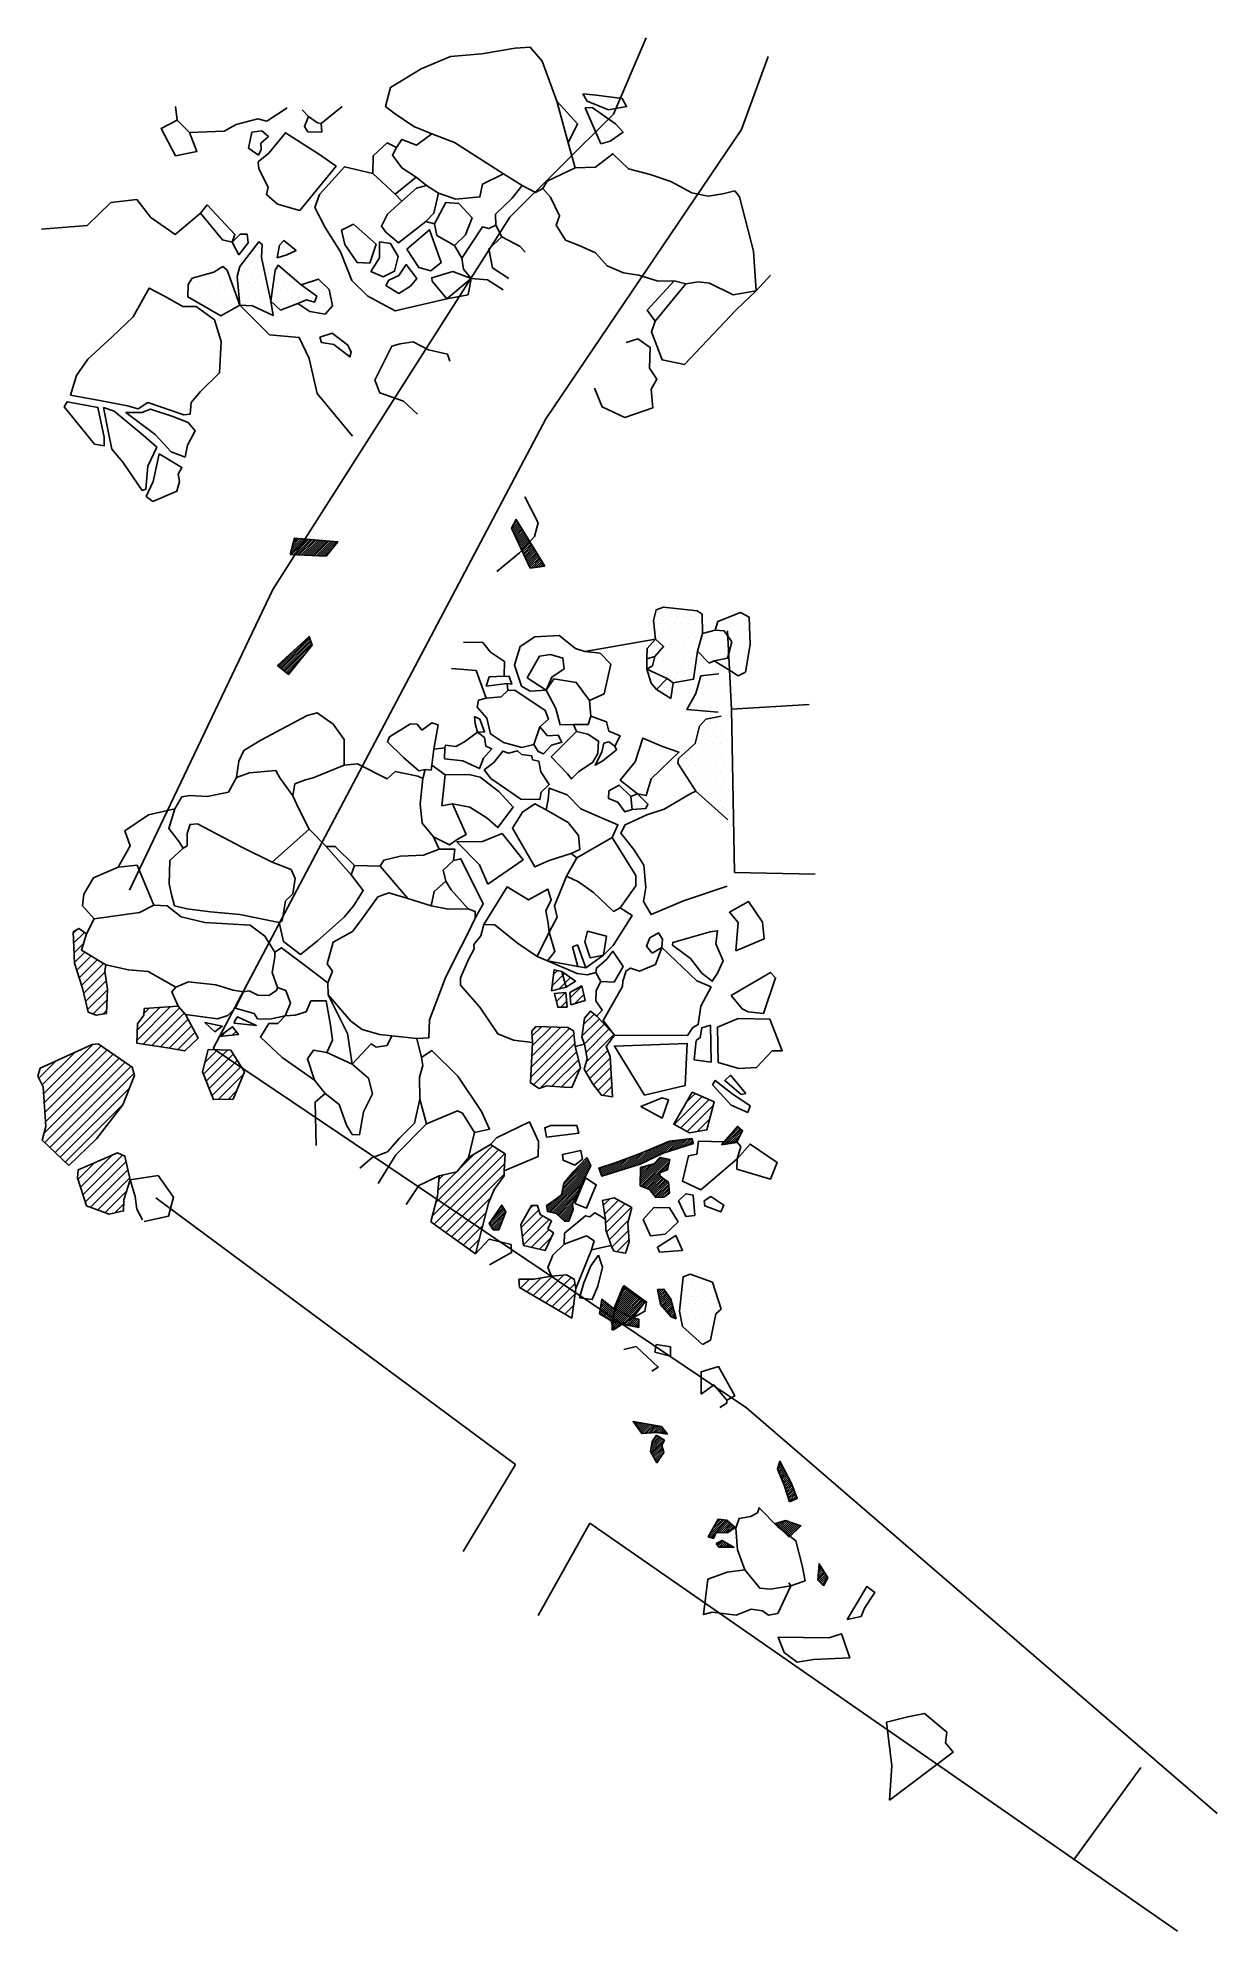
# Model space of a CAD drawing. Header units: metres. Extents: x 0.77 to 2.85, y -20.31 to -16.97.
import ezdxf

# ---------------------------------------------------------------- set-up
doc = ezdxf.new("R2010")
doc.units = ezdxf.units.M
doc.header["$LTSCALE"] = 25
doc.header["$MEASUREMENT"] = 0
doc.linetypes.add('STRICHPUNKTX2', pattern=[2, 1, -0.5, 0, -0.5])
doc.layers.get('0').update_dxf_attribs({"linetype": 'CONTINUOUS'})
for name, color, linetype in [('BEFUND', 1, 'CONTINUOUS'), ('FEUER', 1, 'CONTINUOUS'), ('GRABUNGSGRENZE', 3, 'STRICHPUNKTX2'), ('KNOCHEN', 2, 'CONTINUOUS'), ('STEINE', 4, 'CONTINUOUS'), ('STEINESCHRAFF', 4, 'CONTINUOUS')]:
    doc.layers.add(name, color=color, linetype=linetype)

# ---------------------------------------------------------------- blocks, each defined once
blk = doc.blocks.new('*X1')
at = {"color": 0}
for p, q in [((82.75, -1854.72), (83.52, -1853.95)), ((82.83, -1856.41), (84.74, -1854.5)), ((82.9, -1858.11), (84.61, -1856.4)), ((82.98, -1859.8), (84.8, -1857.98)), ((83.38, -1861.17), (85.91, -1858.64)), ((83.81, -1862.51), (87.02, -1859.29)), ((84.23, -1863.85), (88.13, -1859.95)), ((84.61, -1865.24), (88.35, -1861.5)), ((84.95, -1866.66), (88.57, -1863.05)), ((85.3, -1868.08), (88.78, -1864.61)), ((86.27, -1868.88), (88.71, -1866.44)), ((88.01, -1868.9), (88.64, -1868.28)), ((94.02, -1873.51), (99.93, -1867.59)), ((94.05, -1871.71), (98.04, -1867.72)), ((95.11, -1874.18), (101.51, -1867.78)), ((95.22, -1868.77), (96.15, -1867.84)), ((96.65, -1874.41), (102.34, -1868.72)), ((98.18, -1874.65), (103.02, -1869.8)), ((99.7, -1874.89), (103.64, -1870.95)), ((101.19, -1875.17), (104.26, -1872.1)), ((108.83, -1872.83), (109.61, -1872.06)), ((110.8, -1872.63), (111.48, -1871.95)), ((77.31, -1881.38), (83.02, -1875.67)), ((77.56, -1882.9), (86.21, -1874.24)), ((77.66, -1884.56), (87.71, -1874.51)), ((77.77, -1886.22), (88.76, -1875.23)), ((105.72, -1879.48), (109.95, -1875.25)), ((106, -1877.44), (108.23, -1875.2)), ((76.71, -1880.21), (79.76, -1877.16)), ((77.58, -1889.95), (90.87, -1876.66)), ((77.74, -1891.55), (91.92, -1877.38)), ((77.87, -1887.88), (89.81, -1875.94)), ((78.64, -1892.42), (92.97, -1878.09)), ((106.22, -1880.75), (111, -1875.97)), ((106.72, -1882.02), (111.68, -1877.06)), ((107.22, -1883.29), (112.36, -1878.14)), ((79.55, -1893.28), (93.46, -1879.37)), ((80.46, -1894.14), (92.66, -1881.93)), ((108.32, -1883.95), (112.8, -1879.48)), ((81.36, -1895), (91.51, -1884.85)), ((110.14, -1883.9), (111.53, -1882.51)), ((146.75, -1902.09), (156.72, -1892.12)), ((83.6, -1898.07), (86.59, -1895.08)), ((84.03, -1899.4), (89.7, -1893.74)), ((84.46, -1900.74), (91.45, -1893.75)), ((84.89, -1902.08), (92.08, -1894.89)), ((146.09, -1904.52), (157.79, -1892.82)), ((146.43, -1905.95), (158.86, -1893.51)), ((147.46, -1906.69), (158.85, -1895.3)), ((150.65, -1896.43), (153.55, -1893.52)), ((85.79, -1902.94), (92.4, -1896.34)), ((87.08, -1903.42), (92.72, -1897.79)), ((147.13, -1899.95), (150.35, -1896.72)), ((147.27, -1898.04), (148.07, -1897.24)), ((148.48, -1907.43), (158.78, -1897.13)), ((88.37, -1903.9), (92.18, -1900.1)), ((90.09, -1903.95), (91.69, -1902.35)), ((149.51, -1908.17), (156.43, -1901.25)), ((150.54, -1908.91), (155.6, -1903.85)), ((151.57, -1909.65), (154.98, -1906.23)), ((152.6, -1910.39), (154.37, -1908.62)), ((153.63, -1911.13), (153.75, -1911))]:
    blk.add_line(p, q, dxfattribs=at)
blk = doc.blocks.new('*X2')
at = {"color": 0}
for p, q in [((172.79, -1870.74), (174.65, -1868.89)), ((163.58, -1878.19), (170.32, -1871.45)), ((163.66, -1876.34), (168.77, -1871.23)), ((163.72, -1872.75), (165.34, -1871.13)), ((163.75, -1874.49), (167.05, -1871.18)), ((172.51, -1872.8), (175.57, -1869.74)), ((172.93, -1874.14), (176.42, -1870.65)), ((173.22, -1875.62), (177.27, -1871.57)), ((163.5, -1880.04), (171.08, -1872.46)), ((163.95, -1881.36), (171.25, -1874.06)), ((165.11, -1881.96), (171.54, -1875.54)), ((173.21, -1879.17), (177.05, -1875.33)), ((173.28, -1877.33), (178.13, -1872.48)), ((167.21, -1881.63), (171.89, -1876.95)), ((168.84, -1881.77), (172.16, -1878.45)), ((173.87, -1880.28), (177.49, -1876.65)), ((174.55, -1881.37), (177.58, -1878.33)), ((170.52, -1881.86), (170.9, -1881.48)), ((175.31, -1882.37), (177.68, -1880)), ((176.21, -1883.24), (177.77, -1881.68)), ((177.77, -1883.45), (177.86, -1883.35)), ((188.77, -1888.36), (193.69, -1883.43)), ((189.92, -1888.98), (194.93, -1883.97)), ((190.94, -1884.42), (192.46, -1882.9)), ((191.06, -1889.6), (195.69, -1884.97)), ((192.85, -1889.58), (195.04, -1887.39)), ((176.24, -1902.65), (177.43, -1901.46)), ((176.49, -1904.17), (178.95, -1901.71)), ((176.67, -1905.76), (180.09, -1902.34)), ((161.78, -1906.51), (164.89, -1903.39)), ((161.97, -1908.09), (165.58, -1904.48)), ((162.16, -1909.66), (166.71, -1905.12)), ((163.27, -1903.25), (163.87, -1902.64)), ((176.84, -1907.36), (181.24, -1902.96)), ((177.3, -1908.67), (180.74, -1905.23)), ((163.55, -1910.04), (166.71, -1906.88)), ((165, -1910.36), (167.1, -1908.26)), ((177.78, -1909.96), (180.7, -1907.03)), ((178.72, -1910.78), (180.8, -1908.7))]:
    blk.add_line(p, q, dxfattribs=at)
blk = doc.blocks.new('*X3')
at = {"color": 0}
for p, q in [((161.4, -1915.73), (161.49, -1915.63)), ((161.67, -1917.22), (163.26, -1915.64)), ((162.79, -1917.87), (165.23, -1915.43)), ((163.91, -1918.52), (167.36, -1915.07)), ((165.02, -1919.17), (169.27, -1914.93)), ((166.14, -1919.82), (170.61, -1915.36)), ((167.26, -1920.47), (171.27, -1916.46)), ((168.37, -1921.13), (171.3, -1918.2)), ((169.49, -1921.78), (171.01, -1920.26)), ((170.61, -1922.43), (170.73, -1922.31))]:
    blk.add_line(p, q, dxfattribs=at)
blk = doc.blocks.new('*X4')
at = {"color": 0}
for p, q in [((167.27, -1863.9), (169.12, -1862.04)), ((167.52, -1861.88), (168.19, -1861.2)), ((169.12, -1862.04), (169.44, -1861.73)), ((167.99, -1866.71), (169.59, -1865.11)), ((168.45, -1864.48), (169.5, -1863.43)), ((169.5, -1863.43), (170.47, -1862.46)), ((170.45, -1866.02), (172.47, -1864)), ((171.16, -1867.07), (172.81, -1865.43)), ((168.77, -1867.7), (169.8, -1866.67))]:
    blk.add_line(p, q, dxfattribs=at)
blk = doc.blocks.new('*X5')
at = {"color": 0}
for p, q in [((197.2, -1891.95), (200.2, -1888.94)), ((198.89, -1889.91), (200.01, -1888.78)), ((182.35, -1895.48), (185.49, -1892.35)), ((182.89, -1895.3), (186.09, -1892.1)), ((183.57, -1894.97), (186.69, -1891.85)), ((184.25, -1894.65), (187.3, -1891.6)), ((184.92, -1894.32), (187.9, -1891.35)), ((185.6, -1894), (188.32, -1891.28)), ((186.28, -1893.67), (188.72, -1891.23)), ((186.92, -1893.38), (189.13, -1891.18)), ((187.45, -1893.22), (189.53, -1891.13)), ((187.97, -1893.05), (189.94, -1891.08)), ((188.49, -1892.88), (190.34, -1891.02)), ((189.01, -1892.71), (190.75, -1890.97)), ((189.53, -1892.55), (191.15, -1890.92)), ((190.05, -1892.38), (191.56, -1890.87)), ((190.57, -1892.21), (191.89, -1890.89)), ((191.09, -1892.04), (191.98, -1891.16)), ((191.61, -1891.88), (192.07, -1891.42)), ((192.14, -1891.71), (192.16, -1891.68)), ((197.61, -1891.89), (200.4, -1889.1)), ((198.03, -1891.82), (200.59, -1889.27)), ((198.45, -1891.76), (200.78, -1889.43)), ((198.86, -1891.7), (200.57, -1889.99)), ((199.28, -1891.63), (200.2, -1890.72)), ((199.7, -1891.57), (199.82, -1891.45)), ((166.36, -1903.34), (174.05, -1895.65)), ((169, -1900.35), (173.94, -1895.41)), ((169.09, -1899.91), (173.82, -1895.17)), ((169.18, -1899.46), (173.71, -1894.93)), ((169.27, -1899.02), (173.59, -1894.69)), ((169.85, -1898.09), (173.48, -1894.45)), ((173, -1894.58), (173.37, -1894.22)), ((175.76, -1896.77), (176.95, -1895.58)), ((175.85, -1897.04), (177.47, -1895.42)), ((175.94, -1897.3), (177.99, -1895.25)), ((176.17, -1897.42), (178.52, -1895.07)), ((176.69, -1897.26), (179.09, -1894.86)), ((177.2, -1897.1), (179.66, -1894.64)), ((177.72, -1896.94), (180.22, -1894.43)), ((178.23, -1896.77), (180.79, -1894.21)), ((178.75, -1896.61), (181.36, -1894)), ((179.26, -1896.45), (181.93, -1893.79)), ((179.78, -1896.29), (182.49, -1893.57)), ((180.29, -1896.13), (183.08, -1893.34)), ((180.81, -1895.97), (183.68, -1893.09)), ((181.32, -1895.81), (184.28, -1892.84)), ((181.84, -1895.64), (184.88, -1892.6)), ((182.78, -1898.94), (187.32, -1894.4)), ((182.79, -1898.22), (186.73, -1894.28)), ((182.79, -1898.58), (187.03, -1894.34)), ((182.8, -1897.86), (186.44, -1894.22)), ((182.81, -1897.5), (184.94, -1895.37)), ((182.81, -1897.14), (184.45, -1895.51)), ((182.82, -1896.78), (183.96, -1895.64)), ((182.87, -1899.21), (187.61, -1894.46)), ((183.12, -1899.31), (187.9, -1894.53)), ((183.37, -1899.41), (187.92, -1894.86)), ((186.29, -1896.85), (187.83, -1895.31)), ((166.4, -1903.65), (173.75, -1896.31)), ((166.64, -1903.77), (173.37, -1897.04)), ((166.92, -1903.84), (173.03, -1897.74)), ((167.21, -1903.91), (172.71, -1898.41)), ((175.57, -1896.25), (175.91, -1895.91)), ((175.66, -1896.51), (176.43, -1895.75)), ((182.83, -1896.42), (183.47, -1895.78)), ((182.83, -1896.06), (182.97, -1895.92)), ((183.62, -1899.51), (186.2, -1896.93)), ((183.87, -1899.62), (186.25, -1897.24)), ((184.12, -1899.72), (186.33, -1897.52)), ((184.38, -1899.82), (186.54, -1897.66)), ((184.55, -1900.01), (186.75, -1897.81)), ((184.7, -1900.2), (186.95, -1897.95)), ((184.86, -1900.4), (187.16, -1898.09)), ((185.02, -1900.59), (187.37, -1898.24)), ((185.18, -1900.79), (187.58, -1898.38)), ((185.34, -1900.98), (187.78, -1898.54)), ((185.5, -1901.18), (187.81, -1898.86)), ((186.87, -1896.62), (187.74, -1895.75)), ((187.45, -1896.39), (187.65, -1896.19)), ((166.31, -1903.03), (167.7, -1901.65)), ((167.49, -1903.98), (172.39, -1899.08)), ((167.78, -1904.04), (172.08, -1899.75)), ((168.02, -1904.16), (171.76, -1900.42)), ((168.21, -1904.32), (171.45, -1901.08)), ((168.39, -1904.49), (171.13, -1901.75)), ((168.58, -1904.66), (170.85, -1902.39)), ((185.82, -1901.2), (187.84, -1899.18)), ((186.19, -1901.19), (187.87, -1899.5)), ((186.55, -1901.18), (187.91, -1899.83)), ((186.92, -1901.17), (187.94, -1900.15)), ((156.27, -1906), (158.86, -1903.41)), ((156.32, -1905.6), (158.73, -1903.19)), ((156.41, -1906.22), (159, -1903.63)), ((156.55, -1906.43), (158.97, -1904.01)), ((156.7, -1906.64), (158.75, -1904.59)), ((156.84, -1906.85), (158.52, -1905.17)), ((157.06, -1904.51), (158.6, -1902.97)), ((157.13, -1906.91), (158.29, -1905.75)), ((157.79, -1903.42), (158.46, -1902.75)), ((166.27, -1902.72), (166.53, -1902.47)), ((168.77, -1904.83), (170.88, -1902.71)), ((168.95, -1904.99), (170.92, -1903.03)), ((169.14, -1905.16), (170.93, -1903.37)), ((169.32, -1905.33), (170.72, -1903.93)), ((169.6, -1905.41), (170.52, -1904.49)), ((169.95, -1905.41), (170.31, -1905.05)), ((157.49, -1906.91), (158.07, -1906.33)), ((157.84, -1906.91), (157.84, -1906.91)), ((185.9, -1917.74), (186.19, -1917.45)), ((185.96, -1918.04), (186.56, -1917.44)), ((186.01, -1918.34), (186.93, -1917.42)), ((186.07, -1918.63), (187.1, -1917.61)), ((186.13, -1918.93), (187.24, -1917.81)), ((186.18, -1919.23), (187.39, -1918.02)), ((186.24, -1919.53), (187.54, -1918.23)), ((186.29, -1919.82), (187.68, -1918.44)), ((186.35, -1920.12), (187.83, -1918.64)), ((186.52, -1920.31), (187.97, -1918.85)), ((186.68, -1920.5), (188.12, -1919.06)), ((175.6, -1921.67), (177.18, -1920.1)), ((175.67, -1921.25), (176.98, -1919.95)), ((175.74, -1920.83), (176.78, -1919.79)), ((175.79, -1921.84), (177.37, -1920.26)), ((175.81, -1920.41), (176.58, -1919.63)), ((175.88, -1919.99), (176.39, -1919.48)), ((175.95, -1919.56), (176.19, -1919.32)), ((176.01, -1921.98), (177.57, -1920.41)), ((176.23, -1922.11), (177.77, -1920.57)), ((176.45, -1922.24), (177.97, -1920.73)), ((176.67, -1922.38), (178.17, -1920.88)), ((176.89, -1922.51), (178.41, -1920.99)), ((177.11, -1922.64), (178.65, -1921.11)), ((177.33, -1922.78), (178.89, -1921.22)), ((177.55, -1922.91), (179.12, -1921.34)), ((177.8, -1923.01), (179.36, -1921.45)), ((178.07, -1923.1), (179.6, -1921.57)), ((178.34, -1923.18), (179.84, -1921.68)), ((178.61, -1923.27), (180.08, -1921.8)), ((178.88, -1923.35), (180.32, -1921.91)), ((179.14, -1923.44), (180.56, -1922.02)), ((179.41, -1923.52), (180.8, -1922.14)), ((179.69, -1923.6), (181.04, -1922.25)), ((179.99, -1923.65), (181.27, -1922.37)), ((186.85, -1920.69), (188.23, -1919.3)), ((187.01, -1920.87), (188.3, -1919.58)), ((187.18, -1921.06), (188.37, -1919.86)), ((187.34, -1921.25), (188.45, -1920.15)), ((187.51, -1921.44), (188.52, -1920.43)), ((187.67, -1921.63), (188.59, -1920.71)), ((187.84, -1921.82), (188.67, -1920.99)), ((188, -1922), (188.74, -1921.27)), ((188.17, -1922.19), (188.81, -1921.55)), ((188.39, -1922.33), (188.89, -1921.83)), ((188.64, -1922.43), (188.96, -1922.11)), ((188.89, -1922.54), (189.04, -1922.39)), ((180.29, -1923.71), (181.53, -1922.47)), ((180.58, -1923.77), (181.82, -1922.53)), ((180.88, -1923.82), (182.12, -1922.58)), ((181.18, -1923.88), (182.42, -1922.64)), ((181.47, -1923.94), (182.52, -1922.89)), ((181.77, -1923.99), (182.52, -1923.24)), ((182.07, -1924.05), (182.52, -1923.6)), ((182.36, -1924.11), (182.52, -1923.95)), ((181.57, -1940.82), (181.62, -1940.77)), ((181.71, -1941.02), (181.92, -1940.82)), ((181.86, -1941.22), (182.22, -1940.87)), ((182.01, -1941.43), (182.52, -1940.92)), ((182.16, -1941.63), (182.82, -1940.98)), ((182.31, -1941.84), (183.12, -1941.03)), ((182.46, -1942.04), (183.42, -1941.08)), ((182.61, -1942.25), (183.72, -1941.14)), ((182.76, -1942.45), (184.02, -1941.19)), ((182.91, -1942.66), (184.32, -1941.24)), ((183.08, -1942.84), (184.62, -1941.29)), ((183.46, -1942.81), (184.92, -1941.35)), ((183.84, -1942.78), (185.22, -1941.4)), ((184.23, -1942.75), (185.52, -1941.45)), ((184.61, -1942.72), (185.83, -1941.51)), ((184.99, -1942.69), (186.13, -1941.56)), ((185.37, -1942.66), (186.43, -1941.61)), ((185.73, -1942.66), (186.62, -1941.77)), ((186.04, -1942.71), (186.78, -1941.96)), ((186.34, -1942.76), (186.94, -1942.16)), ((186.65, -1942.8), (187.1, -1942.36)), ((184.63, -1945.88), (186.71, -1943.8)), ((184.69, -1945.47), (186.49, -1943.67)), ((184.7, -1946.16), (186.93, -1943.94)), ((184.75, -1945.05), (186.27, -1943.54)), ((184.81, -1944.64), (186.05, -1943.4)), ((184.83, -1946.39), (186.91, -1944.31)), ((184.87, -1944.23), (185.83, -1943.27)), ((184.96, -1946.62), (186.62, -1944.95)), ((185.09, -1946.84), (186.7, -1945.23)), ((185.21, -1947.07), (186.78, -1945.5)), ((185.34, -1947.29), (186.85, -1945.78)), ((186.95, -1942.85), (187.25, -1942.55)), ((187.26, -1942.9), (187.41, -1942.75)), ((187.56, -1942.95), (187.57, -1942.94)), ((185.47, -1947.52), (186.93, -1946.06)), ((185.59, -1947.75), (186.51, -1946.83)), ((185.72, -1947.97), (185.79, -1947.9)), ((207.04, -1948.93), (207.71, -1948.26)), ((207.05, -1949.27), (207.83, -1948.49)), ((207.15, -1949.53), (207.95, -1948.72)), ((207.22, -1948.4), (207.59, -1948.02)), ((207.25, -1949.78), (208.07, -1948.96)), ((207.4, -1947.86), (207.47, -1947.79)), ((207.35, -1950.03), (208.19, -1949.19)), ((207.46, -1950.28), (208.31, -1949.42)), ((207.56, -1950.53), (208.43, -1949.66)), ((207.66, -1950.78), (208.55, -1949.89)), ((207.76, -1951.03), (208.67, -1950.12)), ((207.87, -1951.28), (208.79, -1950.36)), ((207.97, -1951.53), (208.92, -1950.59)), ((208.07, -1951.79), (209.04, -1950.82)), ((208.17, -1952.04), (209.16, -1951.06)), ((208.26, -1952.31), (209.28, -1951.29)), ((208.35, -1952.57), (209.4, -1951.52)), ((208.43, -1952.84), (209.52, -1951.75)), ((208.52, -1953.1), (209.61, -1952.01)), ((208.61, -1953.37), (209.71, -1952.27)), ((208.7, -1953.63), (209.81, -1952.52)), ((208.79, -1953.9), (209.91, -1952.78)), ((208.87, -1954.17), (210, -1953.04)), ((208.96, -1954.43), (210.1, -1953.29)), ((209.05, -1954.7), (210.2, -1953.55)), ((209.31, -1954.79), (210.29, -1953.81)), ((209.91, -1954.55), (210.39, -1954.06)), ((194.88, -1961.09), (197.88, -1958.09)), ((195.05, -1960.56), (197.56, -1958.06)), ((195.16, -1961.17), (198.13, -1958.19)), ((195.5, -1959.76), (197.23, -1958.03)), ((195.95, -1958.95), (196.91, -1957.99)), ((196.37, -1960.3), (198.32, -1958.35)), ((196.4, -1958.15), (196.59, -1957.96)), ((196.72, -1960.31), (198.51, -1958.52)), ((197.06, -1960.32), (198.7, -1958.68)), ((197.41, -1960.33), (198.89, -1958.84)), ((197.75, -1960.34), (199.08, -1959.01)), ((206.74, -1958.77), (206.89, -1958.62)), ((206.92, -1958.95), (207.39, -1958.48)), ((207.09, -1959.13), (207.88, -1958.34)), ((207.27, -1959.31), (208.37, -1958.2)), ((207.45, -1959.48), (208.67, -1958.26)), ((207.62, -1959.66), (208.93, -1958.35)), ((207.8, -1959.84), (209.19, -1958.44)), ((207.97, -1960.02), (209.46, -1958.53)), ((208.15, -1960.19), (209.72, -1958.62)), ((208.33, -1960.37), (209.98, -1958.71)), ((208.5, -1960.55), (210.25, -1958.8)), ((208.68, -1960.72), (210.51, -1958.89)), ((208.86, -1960.9), (210.78, -1958.98)), ((209.03, -1961.08), (211.04, -1959.07)), ((195.43, -1961.24), (196.03, -1960.65)), ((196.2, -1962.24), (196.22, -1962.22)), ((196.35, -1962.45), (197, -1961.79)), ((196.49, -1962.66), (197.38, -1961.77)), ((196.64, -1962.87), (197.6, -1961.9)), ((196.96, -1962.9), (197.83, -1962.03)), ((197.31, -1962.9), (198.05, -1962.16)), ((197.67, -1962.9), (198.27, -1962.29)), ((198.02, -1962.9), (198.49, -1962.42)), ((198.09, -1960.35), (199.27, -1959.17)), ((199.12, -1959.67), (199.46, -1959.34)), ((198.37, -1962.9), (198.72, -1962.56)), ((198.72, -1962.9), (198.94, -1962.69)), ((199.08, -1962.9), (199.16, -1962.82)), ((214.13, -1968.7), (215.36, -1967.48)), ((214.15, -1968.34), (215.23, -1967.26)), ((214.18, -1967.96), (215.09, -1967.04)), ((214.2, -1967.57), (214.96, -1966.82)), ((214.23, -1967.19), (214.83, -1966.6)), ((214.26, -1966.81), (214.69, -1966.38)), ((214.29, -1966.43), (214.56, -1966.16)), ((214.31, -1966.05), (214.43, -1965.94)), ((214.31, -1968.89), (215.5, -1967.7)), ((214.48, -1969.07), (215.63, -1967.92)), ((214.65, -1969.25), (215.76, -1968.14)), ((214.82, -1969.43), (215.73, -1968.52)), ((214.99, -1969.61), (215.32, -1969.29))]:
    blk.add_line(p, q, dxfattribs=at)
blk = doc.blocks.new('*X6')
at = {"color": 0}
for p, q in [((178.17, -1920.88), (181.15, -1917.9)), ((178.37, -1920.32), (180.94, -1917.75)), ((178.41, -1920.99), (181.35, -1918.05)), ((178.62, -1919.72), (180.74, -1917.6)), ((178.65, -1921.11), (181.55, -1918.2)), ((178.87, -1919.12), (180.54, -1917.45)), ((178.89, -1921.22), (181.76, -1918.35)), ((179.12, -1918.52), (180.33, -1917.3)), ((179.12, -1921.34), (181.96, -1918.5)), ((179.36, -1917.91), (180.13, -1917.15)), ((179.36, -1921.45), (182.16, -1918.65)), ((179.6, -1921.57), (182.37, -1918.8)), ((179.61, -1917.31), (179.93, -1917)), ((179.84, -1921.68), (182.57, -1918.95)), ((180.08, -1921.8), (182.78, -1919.1)), ((180.32, -1921.91), (182.98, -1919.25)), ((180.56, -1922.02), (183.18, -1919.4)), ((180.8, -1922.14), (183.39, -1919.55)), ((181.04, -1922.25), (183.59, -1919.7)), ((181.27, -1922.37), (182.4, -1921.24)), ((177.68, -1923.14), (177.8, -1923.01)), ((177.75, -1923.42), (178.07, -1923.1)), ((177.82, -1923.7), (178.34, -1923.18)), ((177.89, -1923.99), (178.61, -1923.27)), ((177.96, -1924.27), (178.88, -1923.35)), ((178.03, -1924.55), (179.14, -1923.44)), ((178.97, -1923.97), (179.41, -1923.52))]:
    blk.add_line(p, q, dxfattribs=at)
blk = doc.blocks.new('*X7')
at = {"color": 0}
for p, q in [((160.14, -1783.34), (161.24, -1782.25)), ((160.32, -1782.81), (161.1, -1782.03)), ((160.73, -1782.04), (160.97, -1781.81)), ((121.08, -1787.75), (123.68, -1785.15)), ((121.2, -1787.28), (123.36, -1785.12)), ((121.28, -1787.91), (124.01, -1785.18)), ((121.31, -1786.81), (123.03, -1785.1)), ((121.43, -1786.34), (122.7, -1785.07)), ((121.55, -1785.87), (122.38, -1785.04)), ((121.62, -1787.92), (124.34, -1785.2)), ((121.66, -1785.4), (122.05, -1785.02)), ((121.96, -1787.93), (124.66, -1785.23)), ((122.3, -1787.95), (124.99, -1785.26)), ((122.64, -1787.96), (125.32, -1785.28)), ((122.98, -1787.98), (125.64, -1785.31)), ((123.32, -1787.99), (125.97, -1785.34)), ((123.66, -1788.01), (126.3, -1785.37)), ((124, -1788.02), (126.62, -1785.39)), ((124.33, -1788.04), (126.95, -1785.42)), ((124.67, -1788.05), (127.28, -1785.45)), ((125.01, -1788.06), (127.61, -1785.47)), ((125.35, -1788.08), (127.93, -1785.5)), ((125.69, -1788.09), (128.26, -1785.53)), ((126.03, -1788.11), (128.59, -1785.55)), ((126.37, -1788.12), (128.91, -1785.58)), ((160.25, -1783.58), (161.37, -1782.47)), ((160.37, -1783.82), (161.5, -1782.69)), ((160.48, -1784.07), (161.64, -1782.9)), ((160.59, -1784.31), (161.77, -1783.12)), ((160.7, -1784.55), (161.91, -1783.34)), ((160.82, -1784.79), (162.04, -1783.56)), ((160.93, -1785.03), (162.18, -1783.78)), ((161.04, -1785.27), (162.31, -1784)), ((161.15, -1785.51), (162.44, -1784.22)), ((161.27, -1785.75), (162.58, -1784.44)), ((161.38, -1785.99), (162.71, -1784.66)), ((161.49, -1786.23), (162.85, -1784.88)), ((161.61, -1786.47), (162.98, -1785.1)), ((161.72, -1786.71), (163.12, -1785.32)), ((161.83, -1786.95), (163.25, -1785.54)), ((126.71, -1788.14), (129.24, -1785.61)), ((127.05, -1788.15), (128.71, -1786.48)), ((161.94, -1787.2), (163.38, -1785.76)), ((162.06, -1787.44), (163.52, -1785.98)), ((162.17, -1787.68), (163.65, -1786.19)), ((162.28, -1787.92), (163.79, -1786.41)), ((162.4, -1788.16), (163.92, -1786.63)), ((162.51, -1788.4), (164.06, -1786.85)), ((162.62, -1788.64), (164.19, -1787.07)), ((162.73, -1788.88), (164.32, -1787.29)), ((162.85, -1789.12), (164.46, -1787.51)), ((162.96, -1789.36), (164.59, -1787.73)), ((163.07, -1789.6), (164.73, -1787.95)), ((163.18, -1789.84), (164.86, -1788.17)), ((163.3, -1790.08), (164.99, -1788.39)), ((163.47, -1790.27), (165.13, -1788.61)), ((163.88, -1790.21), (165.26, -1788.83)), ((164.29, -1790.15), (165.4, -1789.05)), ((164.7, -1790.1), (165.53, -1789.26)), ((165.11, -1790.04), (165.67, -1789.48)), ((165.52, -1789.98), (165.8, -1789.7)), ((165.93, -1789.93), (165.93, -1789.92)), ((118.95, -1807.57), (121.91, -1804.61)), ((119.14, -1807.73), (124.42, -1802.45)), ((119.33, -1807.89), (124.51, -1802.71)), ((119.53, -1808.04), (124.6, -1802.98)), ((119.72, -1808.2), (124.68, -1803.24)), ((119.92, -1808.36), (124.77, -1803.51)), ((120.11, -1808.52), (124.86, -1803.77)), ((120.31, -1808.68), (123.91, -1805.08)), ((120.5, -1808.84), (122.52, -1806.82)), ((120.69, -1809), (121.12, -1808.57))]:
    blk.add_line(p, q, dxfattribs=at)
blk = doc.blocks.new('*X8')
at = {"color": 0}
for p, q in [((115, -1735), (115, -1735)), ((115.625, -1733.75), (115.625, -1733.75)), ((105.625, -1738.75), (105.625, -1738.75)), ((106.875, -1738.75), (106.875, -1738.75)), ((108.125, -1738.75), (108.125, -1738.75)), ((108.75, -1737.5), (108.75, -1737.5)), ((109.375, -1738.75), (109.375, -1738.75)), ((111.875, -1738.75), (111.875, -1738.75)), ((112.5, -1737.5), (112.5, -1737.5)), ((113.125, -1736.25), (113.125, -1736.25)), ((113.125, -1738.75), (113.125, -1738.75)), ((113.75, -1737.5), (113.75, -1737.5)), ((114.375, -1736.25), (114.375, -1736.25)), ((114.375, -1738.75), (114.375, -1738.75)), ((115, -1737.5), (115, -1737.5)), ((115.625, -1736.25), (115.625, -1736.25)), ((115.625, -1738.75), (115.625, -1738.75)), ((116.25, -1737.5), (116.25, -1737.5)), ((118.75, -1737.5), (118.75, -1737.5)), ((119.375, -1738.75), (119.375, -1738.75)), ((120.625, -1738.75), (120.625, -1738.75)), ((103.125, -1741.25), (103.125, -1741.25)), ((103.75, -1740), (103.75, -1740)), ((104.375, -1741.25), (104.375, -1741.25)), ((105, -1740), (105, -1740)), ((105.625, -1741.25), (105.625, -1741.25)), ((106.25, -1740), (106.25, -1740)), ((106.875, -1741.25), (106.875, -1741.25)), ((107.5, -1740), (107.5, -1740)), ((108.125, -1741.25), (108.125, -1741.25)), ((108.75, -1740), (108.75, -1740)), ((109.375, -1741.25), (109.375, -1741.25)), ((110, -1740), (110, -1740)), ((110.625, -1741.25), (110.625, -1741.25)), ((112.5, -1740), (112.5, -1740)), ((113.125, -1741.25), (113.125, -1741.25)), ((113.75, -1740), (113.75, -1740)), ((114.375, -1741.25), (114.375, -1741.25)), ((115, -1740), (115, -1740)), ((115.625, -1741.25), (115.625, -1741.25)), ((116.25, -1740), (116.25, -1740)), ((116.875, -1741.25), (116.875, -1741.25)), ((118.125, -1741.25), (118.125, -1741.25)), ((118.75, -1740), (118.75, -1740)), ((119.375, -1741.25), (119.375, -1741.25)), ((120, -1740), (120, -1740)), ((120.625, -1741.25), (120.625, -1741.25)), ((121.25, -1740), (121.25, -1740)), ((121.875, -1741.25), (121.875, -1741.25)), ((122.5, -1740), (122.5, -1740)), ((123.125, -1741.25), (123.125, -1741.25)), ((124.375, -1741.25), (124.375, -1741.25)), ((125, -1740), (125, -1740)), ((125.625, -1741.25), (125.625, -1741.25)), ((126.25, -1740), (126.25, -1740)), ((126.875, -1741.25), (126.875, -1741.25)), ((103.75, -1742.5), (103.75, -1742.5)), ((105, -1742.5), (105, -1742.5)), ((105.625, -1743.75), (105.625, -1743.75)), ((106.25, -1742.5), (106.25, -1742.5)), ((106.875, -1743.75), (106.875, -1743.75)), ((107.5, -1742.5), (107.5, -1742.5)), ((107.5, -1745), (107.5, -1745)), ((108.125, -1743.75), (108.125, -1743.75)), ((108.75, -1742.5), (108.75, -1742.5)), ((108.75, -1745), (108.75, -1745)), ((109.375, -1743.75), (109.375, -1743.75)), ((110, -1742.5), (110, -1742.5)), ((110, -1745), (110, -1745)), ((110.625, -1743.75), (110.625, -1743.75)), ((111.25, -1742.5), (111.25, -1742.5)), ((111.875, -1743.75), (111.875, -1743.75)), ((112.5, -1742.5), (112.5, -1742.5)), ((113.125, -1743.75), (113.125, -1743.75)), ((113.75, -1742.5), (113.75, -1742.5)), ((114.375, -1743.75), (114.375, -1743.75)), ((115, -1742.5), (115, -1742.5)), ((115.625, -1743.75), (115.625, -1743.75)), ((116.25, -1742.5), (116.25, -1742.5)), ((116.875, -1743.75), (116.875, -1743.75)), ((117.5, -1745), (117.5, -1745)), ((118.75, -1742.5), (118.75, -1742.5)), ((119.375, -1743.75), (119.375, -1743.75)), ((120, -1742.5), (120, -1742.5)), ((120.625, -1743.75), (120.625, -1743.75)), ((121.25, -1742.5), (121.25, -1742.5)), ((121.875, -1743.75), (121.875, -1743.75)), ((122.5, -1742.5), (122.5, -1742.5)), ((123.125, -1743.75), (123.125, -1743.75)), ((123.75, -1742.5), (123.75, -1742.5)), ((124.375, -1743.75), (124.375, -1743.75)), ((125, -1742.5), (125, -1742.5)), ((125, -1745), (125, -1745)), ((125.625, -1743.75), (125.625, -1743.75)), ((126.25, -1742.5), (126.25, -1742.5)), ((126.25, -1745), (126.25, -1745)), ((126.875, -1743.75), (126.875, -1743.75)), ((127.5, -1742.5), (127.5, -1742.5)), ((127.5, -1745), (127.5, -1745)), ((128.125, -1743.75), (128.125, -1743.75)), ((127.5, -1750), (127.5, -1750)), ((128.75, -1750), (128.75, -1750)), ((129.375, -1751.25), (129.375, -1751.25)), ((130.625, -1751.25), (130.625, -1751.25)), ((131.25, -1752.5), (131.25, -1752.5))]:
    blk.add_line(p, q, dxfattribs=at)
blk = doc.blocks.new('*X9')
at = {"color": 0}
for p, q in [((185.625, -1798.75), (185.625, -1798.75)), ((186.25, -1797.5), (186.25, -1797.5)), ((186.875, -1798.75), (186.875, -1798.75)), ((187.5, -1797.5), (187.5, -1797.5)), ((188.125, -1798.75), (188.125, -1798.75)), ((188.75, -1797.5), (188.75, -1797.5)), ((189.375, -1798.75), (189.375, -1798.75)), ((190.625, -1798.75), (190.625, -1798.75)), ((191.875, -1798.75), (191.875, -1798.75)), ((193.125, -1798.75), (193.125, -1798.75)), ((199.375, -1798.75), (199.375, -1798.75)), ((200.625, -1798.75), (200.625, -1798.75)), ((185.625, -1801.25), (185.625, -1801.25)), ((186.25, -1800), (186.25, -1800)), ((186.875, -1801.25), (186.875, -1801.25)), ((187.5, -1800), (187.5, -1800)), ((188.125, -1801.25), (188.125, -1801.25)), ((188.75, -1800), (188.75, -1800)), ((189.375, -1801.25), (189.375, -1801.25)), ((190, -1800), (190, -1800)), ((190.625, -1801.25), (190.625, -1801.25)), ((191.25, -1800), (191.25, -1800)), ((191.875, -1801.25), (191.875, -1801.25)), ((192.5, -1800), (192.5, -1800)), ((193.125, -1801.25), (193.125, -1801.25)), ((196.875, -1801.25), (196.875, -1801.25)), ((197.5, -1800), (197.5, -1800)), ((198.125, -1801.25), (198.125, -1801.25)), ((198.75, -1800), (198.75, -1800)), ((199.375, -1801.25), (199.375, -1801.25)), ((200, -1800), (200, -1800)), ((200.625, -1801.25), (200.625, -1801.25)), ((201.25, -1800), (201.25, -1800)), ((201.875, -1801.25), (201.875, -1801.25)), ((185, -1805), (185, -1805)), ((185.625, -1803.75), (185.625, -1803.75)), ((186.25, -1802.5), (186.25, -1802.5)), ((186.25, -1805), (186.25, -1805)), ((186.875, -1803.75), (186.875, -1803.75)), ((187.5, -1802.5), (187.5, -1802.5)), ((187.5, -1805), (187.5, -1805)), ((188.125, -1803.75), (188.125, -1803.75)), ((188.75, -1802.5), (188.75, -1802.5)), ((188.75, -1805), (188.75, -1805)), ((189.375, -1803.75), (189.375, -1803.75)), ((190, -1802.5), (190, -1802.5)), ((190, -1805), (190, -1805)), ((190.625, -1803.75), (190.625, -1803.75)), ((191.25, -1802.5), (191.25, -1802.5)), ((191.25, -1805), (191.25, -1805)), ((191.875, -1803.75), (191.875, -1803.75)), ((192.5, -1802.5), (192.5, -1802.5)), ((192.5, -1805), (192.5, -1805)), ((193.125, -1803.75), (193.125, -1803.75)), ((198.75, -1802.5), (198.75, -1802.5)), ((198.75, -1805), (198.75, -1805)), ((199.375, -1803.75), (199.375, -1803.75)), ((200, -1802.5), (200, -1802.5)), ((200, -1805), (200, -1805)), ((200.625, -1803.75), (200.625, -1803.75)), ((201.25, -1802.5), (201.25, -1802.5)), ((201.25, -1805), (201.25, -1805)), ((201.875, -1803.75), (201.875, -1803.75)), ((184.375, -1806.25), (184.375, -1806.25)), ((184.375, -1808.75), (184.375, -1808.75)), ((185, -1807.5), (185, -1807.5)), ((185.625, -1806.25), (185.625, -1806.25)), ((185.625, -1808.75), (185.625, -1808.75)), ((186.25, -1807.5), (186.25, -1807.5)), ((186.875, -1806.25), (186.875, -1806.25)), ((186.875, -1808.75), (186.875, -1808.75)), ((187.5, -1807.5), (187.5, -1807.5)), ((188.125, -1806.25), (188.125, -1806.25)), ((188.125, -1808.75), (188.125, -1808.75)), ((188.75, -1807.5), (188.75, -1807.5)), ((189.375, -1806.25), (189.375, -1806.25)), ((189.375, -1808.75), (189.375, -1808.75)), ((190, -1807.5), (190, -1807.5)), ((190.625, -1806.25), (190.625, -1806.25)), ((190.625, -1808.75), (190.625, -1808.75)), ((191.25, -1807.5), (191.25, -1807.5)), ((191.875, -1806.25), (191.875, -1806.25)), ((191.875, -1808.75), (191.875, -1808.75)), ((192.5, -1807.5), (192.5, -1807.5)), ((197.5, -1807.5), (197.5, -1807.5)), ((198.125, -1806.25), (198.125, -1806.25)), ((198.75, -1807.5), (198.75, -1807.5)), ((199.375, -1806.25), (199.375, -1806.25)), ((199.375, -1808.75), (199.375, -1808.75)), ((200, -1807.5), (200, -1807.5)), ((200.625, -1806.25), (200.625, -1806.25)), ((200.625, -1808.75), (200.625, -1808.75)), ((201.25, -1807.5), (201.25, -1807.5)), ((185, -1810), (185, -1810)), ((185.625, -1811.25), (185.625, -1811.25)), ((186.25, -1810), (186.25, -1810)), ((186.875, -1811.25), (186.875, -1811.25)), ((187.5, -1810), (187.5, -1810)), ((188.125, -1811.25), (188.125, -1811.25)), ((188.75, -1810), (188.75, -1810)), ((190, -1810), (190, -1810)), ((191.25, -1810), (191.25, -1810)), ((193.125, -1811.25), (193.125, -1811.25)), ((193.75, -1810), (193.75, -1810)), ((194.375, -1811.25), (194.375, -1811.25)), ((195, -1810), (195, -1810)), ((195.625, -1811.25), (195.625, -1811.25)), ((196.25, -1810), (196.25, -1810)), ((187.5, -1812.5), (187.5, -1812.5)), ((191.25, -1815), (191.25, -1815)), ((191.875, -1813.75), (191.875, -1813.75)), ((192.5, -1815), (192.5, -1815)), ((193.125, -1813.75), (193.125, -1813.75)), ((193.75, -1812.5), (193.75, -1812.5)), ((193.75, -1815), (193.75, -1815)), ((194.375, -1813.75), (194.375, -1813.75)), ((195, -1812.5), (195, -1812.5)), ((195, -1815), (195, -1815)), ((195.625, -1813.75), (195.625, -1813.75)), ((196.25, -1812.5), (196.25, -1812.5)), ((196.25, -1815), (196.25, -1815))]:
    blk.add_line(p, q, dxfattribs=at)
blk = doc.blocks.new('*X10')
at = {"color": 0}
for p, q in [((193.125, -1818.75), (193.125, -1818.75)), ((194.375, -1818.75), (194.375, -1818.75)), ((195, -1817.5), (195, -1817.5)), ((195.625, -1818.75), (195.625, -1818.75)), ((196.25, -1817.5), (196.25, -1817.5)), ((196.875, -1818.75), (196.875, -1818.75)), ((193.125, -1821.25), (193.125, -1821.25)), ((193.75, -1820), (193.75, -1820)), ((194.375, -1821.25), (194.375, -1821.25)), ((195, -1820), (195, -1820)), ((195.625, -1821.25), (195.625, -1821.25)), ((196.25, -1820), (196.25, -1820)), ((196.875, -1821.25), (196.875, -1821.25)), ((190, -1825), (190, -1825)), ((190.625, -1823.75), (190.625, -1823.75)), ((191.25, -1822.5), (191.25, -1822.5)), ((191.25, -1825), (191.25, -1825)), ((191.875, -1823.75), (191.875, -1823.75)), ((192.5, -1822.5), (192.5, -1822.5)), ((192.5, -1825), (192.5, -1825)), ((193.125, -1823.75), (193.125, -1823.75)), ((193.75, -1822.5), (193.75, -1822.5)), ((193.75, -1825), (193.75, -1825)), ((194.375, -1823.75), (194.375, -1823.75)), ((195, -1822.5), (195, -1822.5)), ((195, -1825), (195, -1825)), ((195.625, -1823.75), (195.625, -1823.75)), ((196.25, -1822.5), (196.25, -1822.5)), ((196.25, -1825), (196.25, -1825)), ((196.875, -1823.75), (196.875, -1823.75)), ((197.5, -1825), (197.5, -1825)), ((190.625, -1826.25), (190.625, -1826.25)), ((191.25, -1827.5), (191.25, -1827.5)), ((191.875, -1826.25), (191.875, -1826.25)), ((192.5, -1827.5), (192.5, -1827.5)), ((193.125, -1826.25), (193.125, -1826.25)), ((193.125, -1828.75), (193.125, -1828.75)), ((193.75, -1827.5), (193.75, -1827.5)), ((194.375, -1826.25), (194.375, -1826.25)), ((194.375, -1828.75), (194.375, -1828.75)), ((195, -1827.5), (195, -1827.5)), ((195.625, -1826.25), (195.625, -1826.25)), ((195.625, -1828.75), (195.625, -1828.75)), ((196.25, -1827.5), (196.25, -1827.5)), ((196.875, -1826.25), (196.875, -1826.25)), ((196.875, -1828.75), (196.875, -1828.75)), ((197.5, -1827.5), (197.5, -1827.5)), ((193.75, -1830), (193.75, -1830)), ((195, -1830), (195, -1830)), ((195.625, -1831.25), (195.625, -1831.25)), ((196.25, -1830), (196.25, -1830)), ((196.875, -1831.25), (196.875, -1831.25)), ((197.5, -1830), (197.5, -1830)), ((196.25, -1832.5), (196.25, -1832.5)), ((197.5, -1832.5), (197.5, -1832.5)), ((198.125, -1833.75), (198.125, -1833.75))]:
    blk.add_line(p, q, dxfattribs=at)
blk = doc.blocks.new('*X11')
at = {"color": 0}
for p, q in [((191.25, -1915), (191.25, -1915)), ((190.625, -1916.25), (190.625, -1916.25)), ((190.625, -1918.75), (190.625, -1918.75)), ((191.25, -1917.5), (191.25, -1917.5)), ((191.875, -1916.25), (191.875, -1916.25)), ((191.875, -1918.75), (191.875, -1918.75)), ((192.5, -1917.5), (192.5, -1917.5)), ((193.125, -1916.25), (193.125, -1916.25)), ((193.125, -1918.75), (193.125, -1918.75)), ((193.75, -1917.5), (193.75, -1917.5)), ((194.375, -1916.25), (194.375, -1916.25)), ((194.375, -1918.75), (194.375, -1918.75)), ((195, -1917.5), (195, -1917.5)), ((195.625, -1918.75), (195.625, -1918.75)), ((190, -1920), (190, -1920)), ((190.625, -1921.25), (190.625, -1921.25)), ((191.25, -1920), (191.25, -1920)), ((191.875, -1921.25), (191.875, -1921.25)), ((192.5, -1920), (192.5, -1920)), ((193.125, -1921.25), (193.125, -1921.25)), ((193.75, -1920), (193.75, -1920)), ((194.375, -1921.25), (194.375, -1921.25)), ((195, -1920), (195, -1920)), ((195.625, -1921.25), (195.625, -1921.25)), ((196.25, -1920), (196.25, -1920)), ((190, -1922.5), (190, -1922.5)), ((190.625, -1923.75), (190.625, -1923.75)), ((191.25, -1922.5), (191.25, -1922.5)), ((191.875, -1923.75), (191.875, -1923.75)), ((192.5, -1922.5), (192.5, -1922.5)), ((192.5, -1925), (192.5, -1925)), ((193.125, -1923.75), (193.125, -1923.75)), ((193.75, -1922.5), (193.75, -1922.5)), ((193.75, -1925), (193.75, -1925)), ((194.375, -1923.75), (194.375, -1923.75)), ((195, -1922.5), (195, -1922.5)), ((195, -1925), (195, -1925)), ((195.625, -1923.75), (195.625, -1923.75)), ((193.125, -1926.25), (193.125, -1926.25)), ((194.375, -1926.25), (194.375, -1926.25))]:
    blk.add_line(p, q, dxfattribs=at)

msp = doc.modelspace()

# ---------------------------------------------------------------- linework, layer by layer
at = {"layer": 'BEFUND', "flags": 128}
for points in [[(1.0522, -17.2773), (1.0073, -17.3146), (0.9647, -17.2846), (0.9399, -17.253), (0.8937, -17.2585), (0.8519, -17.2986), (0.7716, -17.3055)], [(1.32, -17.6704), (1.2577, -17.5951), (1.2436, -17.5331), (1.2259, -17.4965), (1.1736, -17.4913), (1.1217, -17.439)], [(1.8548, -18.0281), (1.7299, -18.0498)], [(2.5919, -20.1807), (2.7112, -20.0169)]]:
    msp.add_lwpolyline(points, dxfattribs=at)
at = {"layer": 'FEUER', "flags": 128}
for points in [[(1.5371, -19.1118), (1.4582, -19.0551)], [(1.6149, -19.1711), (1.707, -19.2248)]]:
    msp.add_lwpolyline(points, dxfattribs=at)
at = {"layer": 'GRABUNGSGRENZE', "flags": 128}
for points in [[(1.8384, -16.9681), (1.7805, -17.1027), (1.5976, -17.2843), (1.18, -17.9406), (0.9267, -18.4708)], [(2.8456, -20.0981), (2.0152, -19.3833), (1.0746, -18.7496), (1.6615, -17.6395), (2.0065, -17.1294), (2.0534, -17.001)], [(2.1366, -18.4422), (1.994, -18.4393), (1.9888, -18.1514), (1.9817, -18.0135)], [(1.5155, -19.6362), (1.6076, -19.4832), (0.9734, -19.0127)], [(2.7754, -20.3056), (1.739, -19.5862), (1.6475, -19.7492)]]:
    msp.add_lwpolyline(points, dxfattribs=at)
at = {"layer": 'GRABUNGSGRENZE'}
msp.add_lwpolyline([(1.9888, -18.1514), (2.1256, -18.1433)], dxfattribs=at)
at = {"layer": 'KNOCHEN', "flags": 128}
for points in [[(1.6339, -17.9028), (1.6594, -17.8993), (1.6091, -17.8171), (1.6009, -17.8324), (1.6339, -17.9028)], [(1.2105, -17.879), (1.2177, -17.8499), (1.2941, -17.8562), (1.2736, -17.8816), (1.2105, -17.879)], [(1.2075, -18.0904), (1.1881, -18.0746), (1.2438, -18.0232), (1.2489, -18.0385), (1.2075, -18.0904)], [(1.9711, -18.9196), (1.9992, -18.8871), (2.0084, -18.8947), (1.9976, -18.9156), (1.9711, -18.9196)], [(1.9187, -18.9083), (1.8794, -18.9133), (1.8279, -18.9346), (1.7835, -18.9513), (1.755, -18.9604), (1.76, -18.9747), (1.8279, -18.9535), (1.8682, -18.9342), (1.9217, -18.917), (1.9187, -18.9083)], [(1.7336, -18.9421), (1.7101, -18.9665), (1.6933, -18.9873), (1.6891, -19.0077), (1.6723, -19.0199), (1.6626, -19.0265), (1.6641, -19.0372), (1.6794, -19.0408), (1.6941, -19.0541), (1.7018, -19.0541), (1.7095, -19.0332), (1.7085, -19.0235), (1.732, -18.9736), (1.7407, -18.9568), (1.7336, -18.9421)], [(1.8518, -18.953), (1.8625, -18.9418), (1.8799, -18.9454), (1.8762, -18.9633), (1.862, -18.9688), (1.863, -18.9749), (1.8777, -18.9852), (1.8797, -19.0045), (1.8695, -19.0116), (1.8552, -19.0121), (1.8441, -18.9983), (1.8278, -18.9917), (1.8284, -18.9596), (1.8518, -18.953)], [(1.5784, -19.0691), (1.5907, -19.0376), (1.5836, -19.0258), (1.5616, -19.0584), (1.5687, -19.0691), (1.5784, -19.0691)], [(1.7815, -19.2087), (1.7978, -19.169), (1.836, -19.1971), (1.8145, -19.2245)], [(1.891, -19.2262), (1.8819, -19.1916), (1.8697, -19.1742), (1.8585, -19.1747), (1.8635, -19.2012), (1.8823, -19.2226), (1.891, -19.2262)], [(1.756, -19.2173), (1.7601, -19.1918), (1.7815, -19.2087), (1.8145, -19.2245), (1.8252, -19.2266), (1.8252, -19.2414), (1.7957, -19.2357), (1.7763, -19.2296), (1.756, -19.2173)], [(1.7957, -19.2357), (1.7804, -19.2459), (1.7763, -19.2296)], [(1.8564, -19.4264), (1.8758, -19.4295), (1.8651, -19.4163), (1.8152, -19.4075), (1.8304, -19.4284), (1.8564, -19.4264)], [(1.8564, -19.4315), (1.8707, -19.4402), (1.866, -19.4489), (1.8696, -19.4616), (1.8573, -19.4799), (1.8461, -19.46), (1.8487, -19.4422), (1.8564, -19.4315)], [(2.0911, -19.5487), (2.0815, -19.5196), (2.0698, -19.4911), (2.0744, -19.4773), (2.0952, -19.5176), (2.1048, -19.5431), (2.0911, -19.5487)], [(1.9952, -19.5939), (1.9804, -19.5811), (1.9651, -19.5795), (1.9477, -19.6106), (1.9569, -19.6132), (1.962, -19.603), (1.9819, -19.6035), (1.9952, -19.5939)], [(2.0904, -19.6109), (2.0665, -19.5869), (2.0844, -19.5818), (2.1114, -19.5911), (2.0904, -19.6109)], [(1.962, -19.6223), (1.9722, -19.6168), (1.9931, -19.629), (1.9666, -19.629), (1.962, -19.6223)], [(2.1509, -19.6971), (2.1412, -19.6869), (2.1433, -19.6579), (2.1586, -19.6829), (2.1509, -19.6971)]]:
    msp.add_lwpolyline(points, dxfattribs=at)
at = {"layer": 'STEINE', "flags": 128}
for points in [[(1.6562, -17.2337), (1.6429, -17.2408), (1.6195, -17.2286), (1.5869, -17.2076), (1.5004, -17.1524), (1.4602, -17.137), (1.4286, -17.1242), (1.3935, -17.1007), (1.3783, -17.0889), (1.3875, -17.0553), (1.4416, -17.0228), (1.4931, -17.001), (1.5482, -16.996), (1.6073, -16.9865), (1.6338, -16.9845), (1.6546, -17.009), (1.6805, -17.0799), (1.7007, -17.1533), (1.7133, -17.1972)], [(1.6805, -17.0799), (1.7171, -17.1197), (1.7007, -17.1533)], [(1.7264, -17.0667), (1.7345, -17.0795), (1.7717, -17.0949), (1.8038, -17.0893), (1.7962, -17.075), (1.7503, -17.0693), (1.7264, -17.0667)], [(1.0081, -17.1758), (0.9827, -17.1278), (1.0108, -17.1131), (1.0327, -17.1351), (1.0458, -17.1682), (1.0081, -17.1758)], [(1.0078, -17.0892), (1.0108, -17.1131)], [(1.0327, -17.1351), (1.0938, -17.1327), (1.1152, -17.1205), (1.153, -17.1109), (1.1693, -17.115), (1.205, -17.0916)], [(1.2315, -17.0947), (1.2427, -17.1065), (1.2584, -17.1177), (1.2651, -17.1188), (1.3023, -17.0888)], [(1.2651, -17.1188), (1.2661, -17.1341), (1.2416, -17.134), (1.2355, -17.1243), (1.2427, -17.1065)], [(1.7583, -17.155), (1.7309, -17.0912), (1.7431, -17.0907), (1.7843, -17.1194), (1.7976, -17.1342), (1.7746, -17.1504), (1.7583, -17.155)], [(1.1544, -17.1751), (1.1366, -17.1623), (1.1427, -17.1343), (1.1601, -17.1318), (1.1718, -17.142), (1.1585, -17.1537), (1.159, -17.1649), (1.1544, -17.1751)], [(1.1544, -17.1751), (1.1366, -17.1623), (1.1427, -17.1343), (1.1601, -17.1318), (1.1718, -17.142)], [(1.2914, -17.1942), (1.2619, -17.1738), (1.2018, -17.1354), (1.1727, -17.1711), (1.1538, -17.1868), (1.1553, -17.199), (1.1716, -17.2312), (1.1685, -17.2444), (1.1878, -17.2613), (1.2275, -17.2721), (1.2914, -17.1942)], [(1.398, -17.1613), (1.3817, -17.1532), (1.3567, -17.176), (1.3561, -17.2071), (1.3953, -17.2434), (1.4325, -17.2139)], [(1.4602, -17.137), (1.4332, -17.1573), (1.4072, -17.1471), (1.398, -17.1613), (1.3908, -17.1746), (1.4071, -17.197), (1.4325, -17.2139), (1.4508, -17.2282), (1.4722, -17.242), (1.5023, -17.2523), (1.5451, -17.2483), (1.5497, -17.2259), (1.5869, -17.2076)], [(2.0324, -17.4139), (1.9916, -17.421), (1.9499, -17.4005), (1.9305, -17.3984), (1.9081, -17.4019), (1.8877, -17.3963), (1.8597, -17.3967), (1.8251, -17.3865), (1.7981, -17.3823), (1.7981, -17.3823), (1.7695, -17.37), (1.7492, -17.3471), (1.7202, -17.3338), (1.6963, -17.3245), (1.6795, -17.298), (1.6856, -17.2817), (1.6694, -17.2491), (1.6562, -17.2337), (1.6634, -17.2205), (1.7133, -17.1972), (1.749, -17.1962), (1.7796, -17.1723), (1.8071, -17.1989), (1.8453, -17.2092), (1.882, -17.2215), (1.9191, -17.2414), (1.9477, -17.2471), (1.9736, -17.2431), (1.9946, -17.238), (2.0032, -17.2482), (2.0275, -17.3441), (2.0324, -17.4139)], [(1.3561, -17.2071), (1.3062, -17.1953), (1.2623, -17.2441), (1.2541, -17.267), (1.2718, -17.3022), (1.2992, -17.3451), (1.319, -17.3956), (1.3475, -17.4232), (1.3958, -17.4493), (1.4866, -17.428), (1.5243, -17.421), (1.5295, -17.3925)], [(1.4508, -17.2282), (1.433, -17.2328), (1.407, -17.2561), (1.3819, -17.279), (1.3712, -17.2999), (1.3793, -17.3106), (1.4017, -17.3295), (1.4497, -17.2919), (1.464, -17.2772), (1.4722, -17.242)], [(1.407, -17.2561), (1.3953, -17.2434)], [(1.6249, -17.3458), (1.6162, -17.3356), (1.5837, -17.3187), (1.573, -17.2983), (1.5725, -17.2789), (1.6016, -17.251), (1.6195, -17.2286)], [(1.064, -17.2626), (1.1128, -17.3146), (1.1077, -17.3284), (1.0909, -17.3243), (1.0522, -17.2773), (1.064, -17.2626)], [(1.469, -17.3164), (1.5, -17.3343), (1.5195, -17.315), (1.5312, -17.2855), (1.5078, -17.2599), (1.4849, -17.2583), (1.465, -17.296), (1.469, -17.3164)], [(1.1077, -17.3284), (1.1199, -17.3503), (1.1362, -17.3295), (1.1347, -17.3142), (1.122, -17.3141), (1.1077, -17.3284)], [(1.3218, -17.2967), (1.3009, -17.3069), (1.3069, -17.3324), (1.3282, -17.364), (1.3507, -17.3651), (1.362, -17.3315), (1.3218, -17.2967)], [(1.4159, -17.3408), (1.4563, -17.3062), (1.4765, -17.3643), (1.4582, -17.3786), (1.4373, -17.3729), (1.4159, -17.3408)], [(1.4497, -17.2919), (1.465, -17.296)], [(1.586, -17.4125), (1.5585, -17.3946), (1.5295, -17.3925), (1.5158, -17.3756), (1.5132, -17.3562), (1.5495, -17.3013), (1.5607, -17.3044), (1.573, -17.2983)], [(1.5962, -17.3921), (1.5672, -17.3737), (1.5607, -17.34), (1.5837, -17.3187)], [(1.1213, -17.3712), (1.1551, -17.3275), (1.1612, -17.3326), (1.1596, -17.355), (1.1762, -17.432), (1.1803, -17.4575), (1.1441, -17.4406), (1.1217, -17.439), (1.1167, -17.389), (1.1213, -17.3712)], [(1.1876, -17.3561), (1.1917, -17.3337), (1.1994, -17.3255), (1.2208, -17.3429), (1.2044, -17.3505), (1.1876, -17.3561)], [(1.368, -17.3559), (1.3527, -17.3799), (1.3741, -17.3891), (1.3945, -17.3794), (1.4011, -17.3535), (1.3874, -17.3305), (1.3681, -17.3279), (1.368, -17.3559)], [(1.5, -17.3343), (1.5132, -17.3562)], [(1.0994, -17.3773), (1.0918, -17.3712), (1.0755, -17.3813), (1.0377, -17.3914), (1.0306, -17.4026), (1.0295, -17.4245), (1.0295, -17.4245), (1.088, -17.4583), (1.1217, -17.439), (1.0994, -17.3773)], [(1.1935, -17.4483), (1.1762, -17.432), (1.184, -17.3775), (1.1891, -17.3688), (1.2298, -17.4036), (1.2573, -17.4235), (1.2532, -17.4342), (1.2389, -17.4301), (1.2236, -17.4362), (1.1935, -17.4483)], [(1.3842, -17.3952), (1.3791, -17.4044), (1.402, -17.4187), (1.4224, -17.406), (1.4337, -17.3923), (1.4149, -17.3678), (1.4021, -17.3871), (1.3842, -17.3952)], [(1.4607, -17.3969), (1.4602, -17.3908), (1.4974, -17.3797), (1.5295, -17.3925), (1.4866, -17.428), (1.4607, -17.3969)], [(2.0574, -17.3864), (2.0324, -17.4139), (1.9972, -17.4475), (1.9057, -17.5441), (1.8665, -17.5359), (1.8478, -17.4864), (1.8544, -17.4676), (1.9081, -17.4019)], [(0.8227, -17.5979), (0.8773, -17.6082), (0.9231, -17.6169), (0.9419, -17.6221), (0.9593, -17.6109), (1.0229, -17.6324), (1.0336, -17.6314), (1.0357, -17.6111), (1.0521, -17.5912), (1.0858, -17.5587), (1.0884, -17.5031), (1.0768, -17.4654), (1.0442, -17.4414), (1.0208, -17.4418), (0.9887, -17.4234), (0.9618, -17.4091), (0.9336, -17.46), (0.8963, -17.4951), (0.8535, -17.5347), (0.8335, -17.5632), (0.8227, -17.5979)], [(1.2236, -17.4362), (1.245, -17.4505), (1.272, -17.4551), (1.2848, -17.4404), (1.2792, -17.4118), (1.2604, -17.3934), (1.2298, -17.4036)], [(1.8544, -17.4676), (1.8402, -17.4482), (1.8877, -17.3963)], [(1.2627, -17.4959), (1.2842, -17.4888), (1.3121, -17.5097), (1.3182, -17.522), (1.3157, -17.5306), (1.2872, -17.5086), (1.2653, -17.505), (1.2627, -17.4959)], [(1.4352, -17.6313), (1.4103, -17.6083), (1.3685, -17.5939), (1.3599, -17.5715), (1.3896, -17.5114), (1.4044, -17.5074), (1.4273, -17.5038), (1.4543, -17.5182), (1.4879, -17.5259), (1.492, -17.5381)], [(1.8029, -17.5052), (1.8238, -17.4986), (1.8452, -17.5139), (1.8441, -17.5501), (1.8573, -17.5695), (1.8471, -17.5873), (1.85, -17.6204), (1.8006, -17.6371), (1.7604, -17.6187), (1.7472, -17.5856)], [(0.8649, -17.6841), (0.8115, -17.6187), (0.8171, -17.6096), (0.8711, -17.6194), (0.8822, -17.6719), (0.8822, -17.6872), (0.8649, -17.6841)], [(0.8808, -17.6194), (0.9001, -17.6261), (0.9515, -17.669), (0.9749, -17.6894), (0.9591, -17.723), (0.9559, -17.7638), (0.9493, -17.7658), (0.9152, -17.7158), (0.8959, -17.6933), (0.8899, -17.6643), (0.8808, -17.6194)], [(1.0248, -17.7073), (1.0004, -17.6976), (0.9719, -17.667), (0.9205, -17.6286), (0.9486, -17.6287), (0.9639, -17.6226), (1.0036, -17.6354), (1.0306, -17.6462), (1.0428, -17.661), (1.0289, -17.6859), (1.0248, -17.7073)], [(0.979, -17.7011), (0.9707, -17.7393), (0.9687, -17.75), (0.9564, -17.7765), (0.9681, -17.7852), (1.0104, -17.7674), (1.0151, -17.7501), (1.013, -17.7374), (1.0192, -17.7252), (0.979, -17.7011)], [(1.5748, -17.9088), (1.6151, -17.8757), (1.6411, -17.8473), (1.6478, -17.8228), (1.6245, -17.7769)], [(1.9374, -18.0181), (1.9369, -17.9839), (1.9283, -17.9783), (1.8687, -17.9716), (1.8559, -17.9766), (1.8513, -17.995), (1.8548, -18.0281)], [(1.9581, -18.066), (1.9851, -18.0829), (2.0009, -18.0926), (2.0137, -18.086), (2.0219, -18.0376), (2.02, -17.9892), (2.0047, -17.981), (1.9649, -17.9967), (1.9598, -18.012)], [(1.662, -18.1179), (1.6339, -18.1199), (1.6182, -18.1112), (1.606, -18.074), (1.6163, -18.0408), (1.6418, -18.0241), (1.6846, -18.0216), (1.7136, -18.0446), (1.7299, -18.0498), (1.7574, -18.0529), (1.7762, -18.0723), (1.7644, -18.1242), (1.7384, -18.1359)], [(1.9495, -18.0706), (1.9291, -18.0492), (1.9374, -18.0181), (1.9598, -18.012), (1.9761, -18.0136), (1.9893, -18.0325), (1.9816, -18.0615), (1.9581, -18.066), (1.9495, -18.0706)], [(1.5876, -18.0933), (1.5882, -18.0673), (1.5638, -18.0509), (1.55, -18.0341), (1.5159, -18.0335)], [(1.662, -18.1179), (1.6284, -18.0964), (1.6499, -18.0582), (1.6697, -18.0552), (1.6916, -18.0614), (1.6936, -18.0803), (1.6717, -18.095), (1.662, -18.1179)], [(1.8394, -18.0627), (1.84, -18.0444), (1.8548, -18.0281), (1.869, -18.0409), (1.8537, -18.0587)], [(1.8862, -18.1051), (1.9219, -18.0986), (1.9291, -18.0492)], [(1.5559, -18.1319), (1.5382, -18.0835), (1.4949, -18.0798)], [(1.8394, -18.0811), (1.8394, -18.0627), (1.8537, -18.0587), (1.8496, -18.075), (1.8394, -18.0811)], [(1.8755, -18.0975), (1.8394, -18.0811), (1.847, -18.1055), (1.8566, -18.1168)], [(1.9656, -18.1568), (1.9101, -18.1521), (1.9259, -18.1241), (1.9347, -18.093), (1.9663, -18.089)], [(1.6404, -18.2137), (1.6189, -18.2192), (1.5864, -18.2105), (1.5635, -18.1951), (1.5574, -18.1676), (1.5401, -18.1482), (1.5427, -18.1355), (1.5559, -18.1319), (1.5824, -18.13), (1.5942, -18.1188), (1.6064, -18.1178), (1.6604, -18.1541), (1.6659, -18.1689), (1.6506, -18.1826), (1.6404, -18.2137)], [(1.556, -18.111), (1.5616, -18.0942), (1.5876, -18.0933), (1.5968, -18.0938), (1.6013, -18.1076), (1.5932, -18.1065), (1.556, -18.111)], [(1.5942, -18.1188), (1.5932, -18.1065)], [(1.662, -18.1179), (1.6787, -18.1505), (1.6868, -18.1791), (1.7102, -18.1786), (1.7362, -18.1787), (1.7409, -18.1639), (1.7384, -18.1359), (1.715, -18.1042), (1.6753, -18.098), (1.662, -18.1179)], [(1.8566, -18.1168), (1.8816, -18.1326), (1.8862, -18.1051), (1.8755, -18.0975), (1.8566, -18.1168)], [(1.3055, -18.2501), (1.3056, -18.2048), (1.2863, -18.1777), (1.2578, -18.1578), (1.2404, -18.1624), (1.1583, -18.206), (1.1287, -18.2243), (1.1195, -18.2431), (1.1154, -18.2722)], [(1.4487, -18.2581), (1.4374, -18.2601), (1.41, -18.2366), (1.382, -18.209), (1.3856, -18.2004), (1.4228, -18.1775), (1.4341, -18.1781), (1.4427, -18.1883), (1.46, -18.1756), (1.4712, -18.1792), (1.4635, -18.2219), (1.4604, -18.25), (1.4589, -18.2591), (1.4487, -18.2581)], [(1.5355, -18.1645), (1.5365, -18.1767), (1.5405, -18.192), (1.5533, -18.1916), (1.5447, -18.1691), (1.5355, -18.1645)], [(1.6506, -18.1826), (1.6643, -18.1984), (1.6832, -18.1974), (1.6898, -18.2097), (1.6714, -18.2147), (1.6571, -18.2305), (1.6475, -18.2259), (1.6404, -18.2137)], [(1.7153, -18.1909), (1.7102, -18.1786)], [(1.783, -18.2165), (1.7923, -18.1987), (1.7724, -18.19), (1.7684, -18.1737), (1.7409, -18.1639)], [(1.9261, -18.2963), (1.8941, -18.2468), (1.8951, -18.2387), (1.9247, -18.2117), (1.9324, -18.1817), (1.9437, -18.1689), (1.9707, -18.1639)], [(1.4834, -18.2199), (1.4635, -18.2219)], [(1.4834, -18.2199), (1.4828, -18.2388), (1.5149, -18.2424), (1.5445, -18.2563), (1.5511, -18.2379), (1.5659, -18.2216), (1.5553, -18.2165), (1.5532, -18.2017), (1.5405, -18.192), (1.5181, -18.2093), (1.5028, -18.2174), (1.4844, -18.2149), (1.4834, -18.2199)], [(1.6994, -18.2652), (1.6709, -18.2356), (1.7153, -18.1909), (1.7357, -18.1955), (1.7545, -18.2078), (1.7529, -18.2297), (1.7443, -18.245), (1.7187, -18.2622), (1.7065, -18.2744), (1.6994, -18.2652)], [(1.7637, -18.2114), (1.7601, -18.2272), (1.7483, -18.2501), (1.7621, -18.2424), (1.7861, -18.2231), (1.783, -18.2165), (1.7724, -18.2093), (1.7637, -18.2114)], [(1.8384, -18.3038), (1.8231, -18.3007), (1.7926, -18.2767), (1.8187, -18.2446), (1.8325, -18.2023), (1.8671, -18.2172), (1.8961, -18.2274), (1.8471, -18.2742), (1.8384, -18.3038), (1.8384, -18.3038)], [(1.2441, -18.3631), (1.2253, -18.3269), (1.2152, -18.304), (1.2188, -18.2831), (1.2371, -18.276), (1.2509, -18.2724), (1.3055, -18.2501), (1.3289, -18.2476), (1.3814, -18.2743), (1.3957, -18.2615), (1.4354, -18.2693), (1.4446, -18.2739)], [(1.4838, -18.2673), (1.4604, -18.25)], [(1.5526, -18.2583), (1.5643, -18.2736), (1.6172, -18.3104), (1.6509, -18.311), (1.6529, -18.2978), (1.6672, -18.284), (1.6525, -18.2621), (1.649, -18.2432), (1.6378, -18.2407), (1.6368, -18.234), (1.6184, -18.2314), (1.6113, -18.2248), (1.5955, -18.2288), (1.5853, -18.2253), (1.5695, -18.2456), (1.5526, -18.2583)], [(1.2152, -18.304), (1.1923, -18.2728), (1.1852, -18.2596), (1.1388, -18.2635), (1.1154, -18.2722), (1.1015, -18.2976), (1.0638, -18.3052), (1.0332, -18.3036), (1.019, -18.3061), (1.0067, -18.327), (0.9964, -18.3621), (1.0127, -18.383), (1.0213, -18.3963)], [(1.4964, -18.3183), (1.5208, -18.3724), (1.505, -18.381), (1.4912, -18.3907), (1.4632, -18.3763), (1.4429, -18.3524), (1.4394, -18.3187), (1.4446, -18.2739), (1.4487, -18.2581)], [(1.4776, -18.3219), (1.4964, -18.3183), (1.5275, -18.3245), (1.558, -18.3439), (1.5769, -18.3603), (1.6039, -18.3242), (1.5785, -18.2966), (1.5455, -18.2715), (1.5256, -18.2664), (1.4838, -18.2673), (1.4776, -18.3219)], [(1.8134, -18.3282), (1.8006, -18.3327), (1.7884, -18.3154), (1.7721, -18.3092), (1.7722, -18.2955), (1.7722, -18.2955), (1.7905, -18.2853), (1.8114, -18.3057)], [(1.6674, -18.4181), (1.6419, -18.4297), (1.6023, -18.3614), (1.6202, -18.3329), (1.6417, -18.3186), (1.662, -18.3289), (1.7007, -18.3514), (1.719, -18.3743), (1.7215, -18.3988), (1.7062, -18.4059), (1.6674, -18.4181)], [(1.7781, -18.3775), (1.7884, -18.3556), (1.7639, -18.3449), (1.7232, -18.327), (1.6988, -18.3024), (1.6672, -18.2907), (1.6656, -18.3105), (1.662, -18.3289)], [(1.9813, -18.4636), (1.9043, -18.4894), (1.8471, -18.5137), (1.8339, -18.4908), (1.8375, -18.4658), (1.8341, -18.4266), (1.8168, -18.399), (1.7934, -18.3699), (1.8011, -18.3551), (1.8393, -18.3379), (1.8699, -18.3278), (1.9169, -18.3004), (1.9261, -18.2963), (1.9825, -18.3464)], [(1.8134, -18.3282), (1.8114, -18.3057), (1.8231, -18.3007), (1.8414, -18.3191), (1.8378, -18.3267), (1.8134, -18.3282)], [(1.0067, -18.327), (0.9603, -18.3376), (0.9185, -18.366), (0.9281, -18.3925), (0.9066, -18.4302)], [(1.1907, -18.5276), (1.1215, -18.5137), (1.0695, -18.509), (1.0282, -18.5033), (1.0063, -18.4982), (1.0008, -18.4783), (0.9967, -18.4594), (0.9978, -18.4182), (1.0213, -18.3963), (1.0285, -18.3922), (1.0285, -18.3708), (1.0336, -18.3545), (1.0469, -18.3536), (1.1248, -18.3945), (1.1787, -18.4211), (1.2118, -18.4339), (1.2194, -18.4502), (1.2148, -18.4772), (1.202, -18.4894), (1.1964, -18.5246), (1.1907, -18.5276)], [(1.1907, -18.5276), (1.1983, -18.5613), (1.2283, -18.5838), (1.2585, -18.5599), (1.3054, -18.5182), (1.3228, -18.4973), (1.3392, -18.4714), (1.3178, -18.4433), (1.2736, -18.3933), (1.2441, -18.3631), (1.1787, -18.4211)], [(1.4733, -18.3983), (1.4632, -18.3763)], [(1.5588, -18.4601), (1.5441, -18.4259), (1.5044, -18.3856), (1.5493, -18.3847), (1.584, -18.3705), (1.6216, -18.4169), (1.5588, -18.4601)], [(1.6975, -18.4461), (1.7159, -18.4136), (1.7781, -18.3775), (1.8198, -18.4449), (1.8202, -18.4632), (1.7926, -18.5014), (1.7804, -18.508), (1.7453, -18.4748), (1.7188, -18.4559), (1.6975, -18.4461)], [(1.2736, -18.3933), (1.2899, -18.3933), (1.3235, -18.427), (1.3178, -18.4433)], [(1.4176, -18.4853), (1.3693, -18.4281), (1.3755, -18.4179), (1.405, -18.4104), (1.4453, -18.4089), (1.4733, -18.3983), (1.5009, -18.3983), (1.4983, -18.4182)], [(1.5246, -18.5034), (1.4946, -18.4702), (1.4849, -18.4544), (1.4804, -18.435), (1.4983, -18.4182), (1.5115, -18.4152), (1.5506, -18.4948), (1.5368, -18.5202)], [(1.7062, -18.4059), (1.7159, -18.4136)], [(0.8646, -18.5213), (0.8438, -18.4984), (0.8464, -18.4775), (0.8632, -18.449), (0.9066, -18.4302), (0.9402, -18.4262), (0.9696, -18.4971)], [(1.3235, -18.427), (1.3693, -18.4281)], [(1.4849, -18.4544), (1.4645, -18.4727), (1.4589, -18.4981)], [(1.664, -18.5949), (1.6773, -18.5786), (1.6672, -18.5444), (1.6815, -18.518), (1.6765, -18.4981), (1.6975, -18.4461)], [(1.2848, -18.6134), (1.2766, -18.6338), (1.2771, -18.6552), (1.3173, -18.7012), (1.3376, -18.716), (1.3677, -18.7252), (1.3896, -18.7273), (1.4339, -18.732), (1.4548, -18.731), (1.4559, -18.6994), (1.4692, -18.6653), (1.4836, -18.6261), (1.4994, -18.594), (1.524, -18.5472), (1.5368, -18.5202), (1.5368, -18.508), (1.5246, -18.5034), (1.4889, -18.5043), (1.4589, -18.4981), (1.4176, -18.4853), (1.3845, -18.475), (1.3651, -18.4821), (1.3365, -18.5218), (1.3202, -18.5432), (1.286, -18.562), (1.2757, -18.6007), (1.2848, -18.6134)], [(1.552, -18.5309), (1.5929, -18.4648), (1.6306, -18.4878), (1.6648, -18.4685), (1.6709, -18.4874), (1.6611, -18.5067), (1.6657, -18.5286), (1.6672, -18.5444), (1.6462, -18.5872)], [(0.8646, -18.5213), (0.8513, -18.5478), (0.8421, -18.5763), (0.8853, -18.6019), (0.9251, -18.6111), (0.9597, -18.6138), (1.0086, -18.6414), (1.031, -18.6323), (1.0794, -18.6375), (1.1095, -18.6467), (1.1278, -18.6498), (1.138, -18.6483), (1.1533, -18.6555), (1.1726, -18.656), (1.1859, -18.6474), (1.188, -18.6423), (1.1783, -18.6158), (1.1835, -18.5883), (1.1835, -18.5796), (1.1657, -18.5515), (1.1398, -18.5321), (1.0598, -18.5274), (1.018, -18.5176), (0.9936, -18.4982), (0.9696, -18.4971), (0.9447, -18.5098), (0.8646, -18.5213)], [(1.7926, -18.5014), (1.8135, -18.5152), (1.7803, -18.5681), (1.7629, -18.5854), (1.7318, -18.6072), (1.7175, -18.6052), (1.664, -18.5949)], [(1.9963, -18.5777), (2.0005, -18.5273), (1.9852, -18.5094), (2.0189, -18.4907), (2.0438, -18.5269), (2.0463, -18.5564), (1.9963, -18.5777)], [(0.8513, -18.5478), (0.8376, -18.5381), (0.8274, -18.5442), (0.8298, -18.5992), (0.844, -18.6436), (0.8541, -18.6854), (0.8683, -18.691), (0.8862, -18.688), (0.8878, -18.6452), (0.8833, -18.6136), (0.8853, -18.6019)], [(1.6377, -18.739), (1.6041, -18.7349), (1.5766, -18.7236), (1.5446, -18.6767), (1.511, -18.6379), (1.5106, -18.6251), (1.5249, -18.5925), (1.5351, -18.5742), (1.5341, -18.5661), (1.5464, -18.5513), (1.552, -18.5309), (1.5714, -18.5315), (1.6116, -18.5642), (1.6462, -18.5872), (1.664, -18.5949), (1.7165, -18.6174), (1.7343, -18.62), (1.7496, -18.6154), (1.7582, -18.6313), (1.75, -18.6475), (1.7495, -18.6659), (1.7607, -18.6822), (1.7515, -18.6929)], [(1.7394, -18.5899), (1.7303, -18.5619), (1.735, -18.543), (1.7686, -18.5518), (1.7629, -18.5854), (1.7394, -18.5899)], [(1.849, -18.5815), (1.8389, -18.5693), (1.8445, -18.5545), (1.8603, -18.5459), (1.8669, -18.5571), (1.8659, -18.5714), (1.849, -18.5815)], [(1.9744, -18.595), (1.9612, -18.5654), (1.9643, -18.542), (1.951, -18.544), (1.8852, -18.5627), (1.8847, -18.5673), (1.9163, -18.5908), (1.9366, -18.6169), (1.9549, -18.6312), (1.9641, -18.6169), (1.9744, -18.595)], [(1.2766, -18.6338), (1.2375, -18.6037), (1.1952, -18.572), (1.1835, -18.5796)], [(1.7318, -18.6072), (1.7171, -18.567), (1.7084, -18.5705), (1.7175, -18.6052)], [(1.7496, -18.6154), (1.7506, -18.6078), (1.769, -18.592), (1.7797, -18.5783), (1.7975, -18.6054), (1.7817, -18.6328), (1.7582, -18.6313)], [(1.9529, -18.6408), (1.9274, -18.6306), (1.8659, -18.5714), (1.8546, -18.6014), (1.8265, -18.6131), (1.8108, -18.6079), (1.8031, -18.613), (1.7969, -18.6308), (1.7964, -18.6405), (1.7627, -18.7001), (1.7825, -18.7261), (1.9114, -18.7269), (1.9206, -18.7126), (1.9303, -18.7075), (1.9349, -18.6749), (1.9529, -18.6408)], [(1.6715, -18.6479), (1.697, -18.6418), (1.6895, -18.6138), (1.6762, -18.6107), (1.6715, -18.6479)], [(1.697, -18.6418), (1.7139, -18.6312), (1.6895, -18.6138)], [(1.988, -18.6562), (2.0574, -18.6156), (2.0665, -18.6248), (2.0455, -18.6879), (2.018, -18.6853), (2.0078, -18.6797), (1.988, -18.6562)], [(1.0086, -18.6414), (1.0014, -18.65), (1.0126, -18.675), (1.0258, -18.6898), (1.0824, -18.6971), (1.1002, -18.6915), (1.1135, -18.6783), (1.1278, -18.6498)], [(1.2016, -18.6922), (1.2108, -18.6698), (1.2027, -18.6474), (1.188, -18.6423)], [(1.3197, -18.7771), (1.3116, -18.7231), (1.2771, -18.6552)], [(1.699, -18.677), (1.6822, -18.677), (1.6766, -18.653), (1.6965, -18.651), (1.699, -18.677)], [(1.7056, -18.6724), (1.7036, -18.651), (1.7246, -18.6393), (1.7306, -18.6653), (1.7056, -18.6724)], [(0.953, -18.679), (0.9519, -18.6907), (0.9407, -18.706), (0.9401, -18.7401), (0.9941, -18.7484), (1.0247, -18.754), (1.0481, -18.7312), (1.0258, -18.6898)], [(0.953, -18.679), (1.0126, -18.675)], [(1.1135, -18.6783), (1.1466, -18.6881), (1.1527, -18.6972), (1.1746, -18.6978), (1.2016, -18.6922)], [(1.2533, -18.8055), (1.1964, -18.7656), (1.1577, -18.7299), (1.1725, -18.7054), (1.1883, -18.7055), (1.2016, -18.6922), (1.2189, -18.6908), (1.2383, -18.6852), (1.247, -18.6658), (1.274, -18.6659), (1.2816, -18.7087), (1.2851, -18.7352), (1.2749, -18.7566)], [(1.7825, -18.7261), (1.7515, -18.6929), (1.7403, -18.6837), (1.7295, -18.6959), (1.7249, -18.7295), (1.7294, -18.7418), (1.7345, -18.7678), (1.7288, -18.7861), (1.7436, -18.8111), (1.7593, -18.832), (1.7787, -18.8346), (1.7747, -18.7638), (1.7677, -18.7464), (1.7825, -18.7261)], [(1.0777, -18.7205), (1.0905, -18.7104), (1.0599, -18.7037), (1.0777, -18.7205)], [(1.0848, -18.7287), (1.1088, -18.7114), (1.119, -18.7252), (1.0848, -18.7287)], [(1.1129, -18.7007), (1.1114, -18.7048), (1.1506, -18.709), (1.1175, -18.6936), (1.1129, -18.7007)], [(1.6377, -18.739), (1.6367, -18.7192), (1.6439, -18.711), (1.6999, -18.7127), (1.7101, -18.7183), (1.7131, -18.7463), (1.7222, -18.783), (1.7074, -18.8187), (1.6936, -18.8181), (1.6625, -18.8155), (1.6498, -18.8201), (1.6345, -18.8104), (1.6377, -18.739)], [(1.9531, -18.7738), (1.923, -18.7697), (1.9267, -18.7356), (1.9338, -18.7305), (1.9364, -18.7132), (1.9517, -18.7086), (1.9531, -18.7738)], [(1.9653, -18.7744), (1.9644, -18.7122), (2.0006, -18.697), (2.0567, -18.6981), (2.0785, -18.7537), (2.0607, -18.7537), (2.0331, -18.7832), (2.002, -18.7852), (1.9653, -18.7744)], [(0.8199, -18.9559), (0.7726, -18.911), (0.7793, -18.887), (0.7748, -18.8172), (0.7652, -18.7983), (0.7693, -18.7846), (0.8611, -18.7425), (0.8718, -18.7415), (0.9318, -18.7824), (0.9354, -18.7972), (0.9149, -18.8491), (0.8689, -18.9091), (0.8199, -18.9559)], [(1.0659, -18.7516), (1.1057, -18.7527), (1.1295, -18.791), (1.1096, -18.8388), (1.0749, -18.8398), (1.0557, -18.7908), (1.0659, -18.7516)], [(1.3197, -18.7771), (1.2749, -18.7566), (1.2514, -18.7525), (1.2407, -18.7678), (1.2533, -18.8055), (1.2722, -18.829), (1.2966, -18.8484), (1.3097, -18.8851), (1.3199, -18.9014), (1.3326, -18.902), (1.3399, -18.8612), (1.3557, -18.8297), (1.3486, -18.8021), (1.3197, -18.7771)], [(1.3896, -18.7273), (1.3814, -18.7441), (1.362, -18.7471), (1.3534, -18.7415), (1.3197, -18.7771)], [(1.442, -18.7656), (1.4339, -18.732)], [(1.4445, -18.7799), (1.442, -18.7656), (1.4604, -18.7529), (1.5061, -18.7984), (1.5478, -18.8606), (1.562, -18.8918), (1.5355, -18.8978)], [(1.7294, -18.7418), (1.7131, -18.7463)], [(1.8352, -18.8322), (1.7824, -18.7455), (1.9109, -18.7406), (1.9071, -18.815), (1.8352, -18.8322)], [(1.4445, -18.7799), (1.4383, -18.8003), (1.4388, -18.839), (1.4509, -18.8823)], [(2.0176, -18.8627), (1.9881, -18.8493), (1.9555, -18.8136), (1.9602, -18.806), (1.9897, -18.829), (2.0217, -18.8509), (2.0176, -18.8627)], [(2.0141, -18.829), (2.006, -18.8305), (1.977, -18.806), (1.9872, -18.7968), (2.0141, -18.829)], [(1.2722, -18.829), (1.2543, -18.8442), (1.2562, -18.9207)], [(1.333, -18.9606), (1.3545, -18.9423), (1.382, -18.9316), (1.403, -18.9077), (1.4295, -18.8813), (1.4388, -18.839)], [(1.8668, -18.8725), (1.8291, -18.8521), (1.8663, -18.8369), (1.878, -18.8404), (1.8668, -18.8725)], [(1.9146, -18.8981), (1.8871, -18.8833), (1.9193, -18.8268), (1.9585, -18.8437), (1.9452, -18.8931), (1.9146, -18.8981)], [(1.4149, -19.0244), (1.4374, -18.9914), (1.4731, -18.9741), (1.5042, -18.9671), (1.5247, -18.9416), (1.5355, -18.8978), (1.5141, -18.8636), (1.5055, -18.8595), (1.4509, -18.8823), (1.3968, -18.9373), (1.3656, -18.9877)], [(1.5635, -18.9188), (1.5742, -18.9071), (1.6323, -18.8792), (1.6481, -18.9138), (1.648, -18.9398), (1.5878, -18.9652)], [(1.6623, -18.9062), (1.6593, -18.8894), (1.67, -18.8854), (1.7159, -18.8855), (1.7194, -18.8992), (1.6623, -18.9062)], [(1.5371, -19.1118), (1.5602, -19.0222), (1.5704, -18.9983), (1.5878, -18.9739), (1.5878, -18.9652), (1.5894, -18.9356), (1.5635, -18.9188), (1.5247, -18.9416)], [(2.0053, -18.9222), (1.9991, -18.9441), (1.9348, -18.999), (1.9022, -18.9837), (1.913, -18.9389), (1.9278, -18.9358), (1.9309, -18.9129), (1.9987, -18.9146), (2.0053, -18.9222)], [(1.9985, -18.9625), (1.9991, -18.9441), (2.0216, -18.9182), (2.0694, -18.9504), (2.0576, -18.9799), (1.9985, -18.9625)], [(0.9279, -18.9811), (0.9171, -19.0163), (0.9165, -19.0361), (0.891, -19.0417), (0.8508, -19.0268), (0.8351, -18.9779), (0.8362, -18.9636), (0.9055, -18.9337), (0.9188, -18.9393), (0.9279, -18.9811)], [(1.7122, -18.9553), (1.6918, -18.9466), (1.6908, -18.9364), (1.7229, -18.9293), (1.726, -18.9446), (1.7122, -18.9553), (1.7122, -18.9553)], [(0.9527, -19.0546), (0.9955, -19.0455), (1.0042, -19.0119), (0.9773, -18.9736), (0.9279, -18.9811), (0.937, -19.0107), (0.94, -19.0331), (0.9496, -19.0515)], [(1.4731, -18.9741), (1.4705, -19.0098), (1.4582, -19.0551)], [(1.7125, -19.023), (1.7329, -19.0312), (1.7503, -18.99), (1.731, -18.9777), (1.7125, -19.023)], [(1.7812, -19.1068), (1.7766, -19.0971), (1.767, -19.0695), (1.7665, -19.0512), (1.761, -19.0175), (1.7819, -19.013), (1.8129, -19.0299), (1.8062, -19.0569), (1.8082, -19.0905), (1.802, -19.1104), (1.7812, -19.1068)], [(1.9082, -19.0459), (1.8955, -19.0183), (1.9083, -19.0056), (1.921, -19.0082), (1.924, -19.0439), (1.9082, -19.0459)], [(1.9408, -19.0184), (1.9526, -19.0108), (1.9755, -19.0261), (1.9699, -19.0378), (1.9418, -19.0271), (1.9408, -19.0184)], [(1.6217, -19.0972), (1.6172, -19.06), (1.6361, -19.0264), (1.6468, -19.0265), (1.6513, -19.0423), (1.6712, -19.0535), (1.6651, -19.0673), (1.6747, -19.0744), (1.6604, -19.106), (1.6217, -19.0972)], [(1.6935, -19.0948), (1.6941, -19.0755), (1.7313, -19.0445), (1.739, -19.0465), (1.7477, -19.0394), (1.7599, -19.0466), (1.7665, -19.0512)], [(1.8949, -19.0555), (1.8797, -19.0305), (1.8516, -19.03), (1.8333, -19.0513), (1.8459, -19.0799), (1.8719, -19.0769), (1.8949, -19.0555)], [(1.5371, -19.1118), (1.5616, -19.0859), (1.6003, -19.0952), (1.6008, -19.1094), (1.562, -19.1308)], [(1.7143, -19.1729), (1.7419, -19.1046), (1.7465, -19.0888), (1.7333, -19.0802), (1.6935, -19.0948), (1.6736, -19.1142), (1.6649, -19.1356), (1.6715, -19.1509)], [(1.8617, -19.1085), (1.8581, -19.0998), (1.8908, -19.0795), (1.9024, -19.106), (1.8617, -19.1085)], [(1.7541, -19.1138), (1.7408, -19.1327), (1.7286, -19.1627), (1.7209, -19.1892), (1.7433, -19.1923), (1.753, -19.1689), (1.7612, -19.1352), (1.7541, -19.1138)], [(1.7766, -19.0971), (1.7419, -19.1046)], [(1.6149, -19.1711), (1.6139, -19.1563), (1.6404, -19.1564), (1.6715, -19.1509), (1.698, -19.1489), (1.7112, -19.1565), (1.7143, -19.1729), (1.707, -19.2248)], [(1.9378, -19.2717), (1.9022, -19.24), (1.8971, -19.213), (1.9034, -19.1524), (1.9161, -19.1473), (1.9553, -19.1616), (1.9705, -19.2091), (1.9613, -19.2177), (1.952, -19.2636), (1.9378, -19.2717)], [(1.7778, -19.2454), (1.7819, -19.2153), (1.7994, -19.1679), (1.8391, -19.1966), (1.836, -19.2129), (1.7778, -19.2454)], [(1.8485, -19.3184), (1.8597, -19.3113), (1.8206, -19.275), (1.7991, -19.2801)], [(1.8562, -19.2715), (1.8812, -19.2756), (1.8812, -19.2919), (1.8537, -19.2848), (1.8562, -19.2715)], [(1.9804, -19.3696), (1.9946, -19.362), (1.9662, -19.3105), (1.9351, -19.3196), (1.9355, -19.3593)], [(1.9355, -19.3593), (1.9575, -19.3426), (1.9804, -19.3696), (1.9809, -19.3747), (1.9681, -19.3828)], [(2.1188, -19.6879), (2.0938, -19.697), (2.0576, -19.7025), (2.0388, -19.701), (2.0123, -19.6688), (1.9992, -19.6336), (1.9962, -19.5954), (2.0023, -19.5781), (2.0222, -19.5746), (2.035, -19.568), (2.0375, -19.5593), (2.0701, -19.5925), (2.1026, -19.6175), (2.1138, -19.6609), (2.1188, -19.6879)], [(2.0123, -19.6688), (1.9812, -19.6728), (1.9471, -19.685), (1.9393, -19.7476), (1.9546, -19.7436), (1.9969, -19.7488), (2.0234, -19.7381), (2.0438, -19.7407), (2.054, -19.7484), (2.0703, -19.7454), (2.0938, -19.697), (2.0898, -19.6914)], [(2.1931, -19.7563), (2.2273, -19.6983), (2.2416, -19.7085), (2.2232, -19.7365), (2.2175, -19.7508), (2.1931, -19.7563)], [(2.1975, -19.8241), (2.1828, -19.7813), (2.1604, -19.7884), (2.0712, -19.7872), (2.0819, -19.8142), (2.1047, -19.8316), (2.1333, -19.827), (2.1975, -19.8241)], [(2.2673, -20.075), (2.2715, -20.0144), (2.262, -19.9374), (2.2997, -19.9278), (2.3293, -19.9222), (2.3685, -19.9549), (2.3664, -19.9738), (2.3801, -19.9901), (2.2673, -20.075)]]:
    msp.add_lwpolyline(points, dxfattribs=at)

# ---------------------------------------------------------------- block references
at = {"layer": 'FEUER', "xscale": 0.01, "yscale": 0.01, "zscale": 0.01}
for name in ['*X1', '*X4', '*X2', '*X3']:
    msp.add_blockref(name, (0, 0), dxfattribs=at)
at = {"layer": 'KNOCHEN', "xscale": 0.01, "yscale": 0.01, "zscale": 0.01}
for name in ['*X7', '*X5', '*X6']:
    msp.add_blockref(name, (0, 0), dxfattribs=at)
at = {"layer": 'STEINESCHRAFF', "xscale": 0.01, "yscale": 0.01, "zscale": 0.01}
for name in ['*X8', '*X9', '*X10', '*X11']:
    msp.add_blockref(name, (0, 0), dxfattribs=at)

doc.saveas('drawing.dxf')
